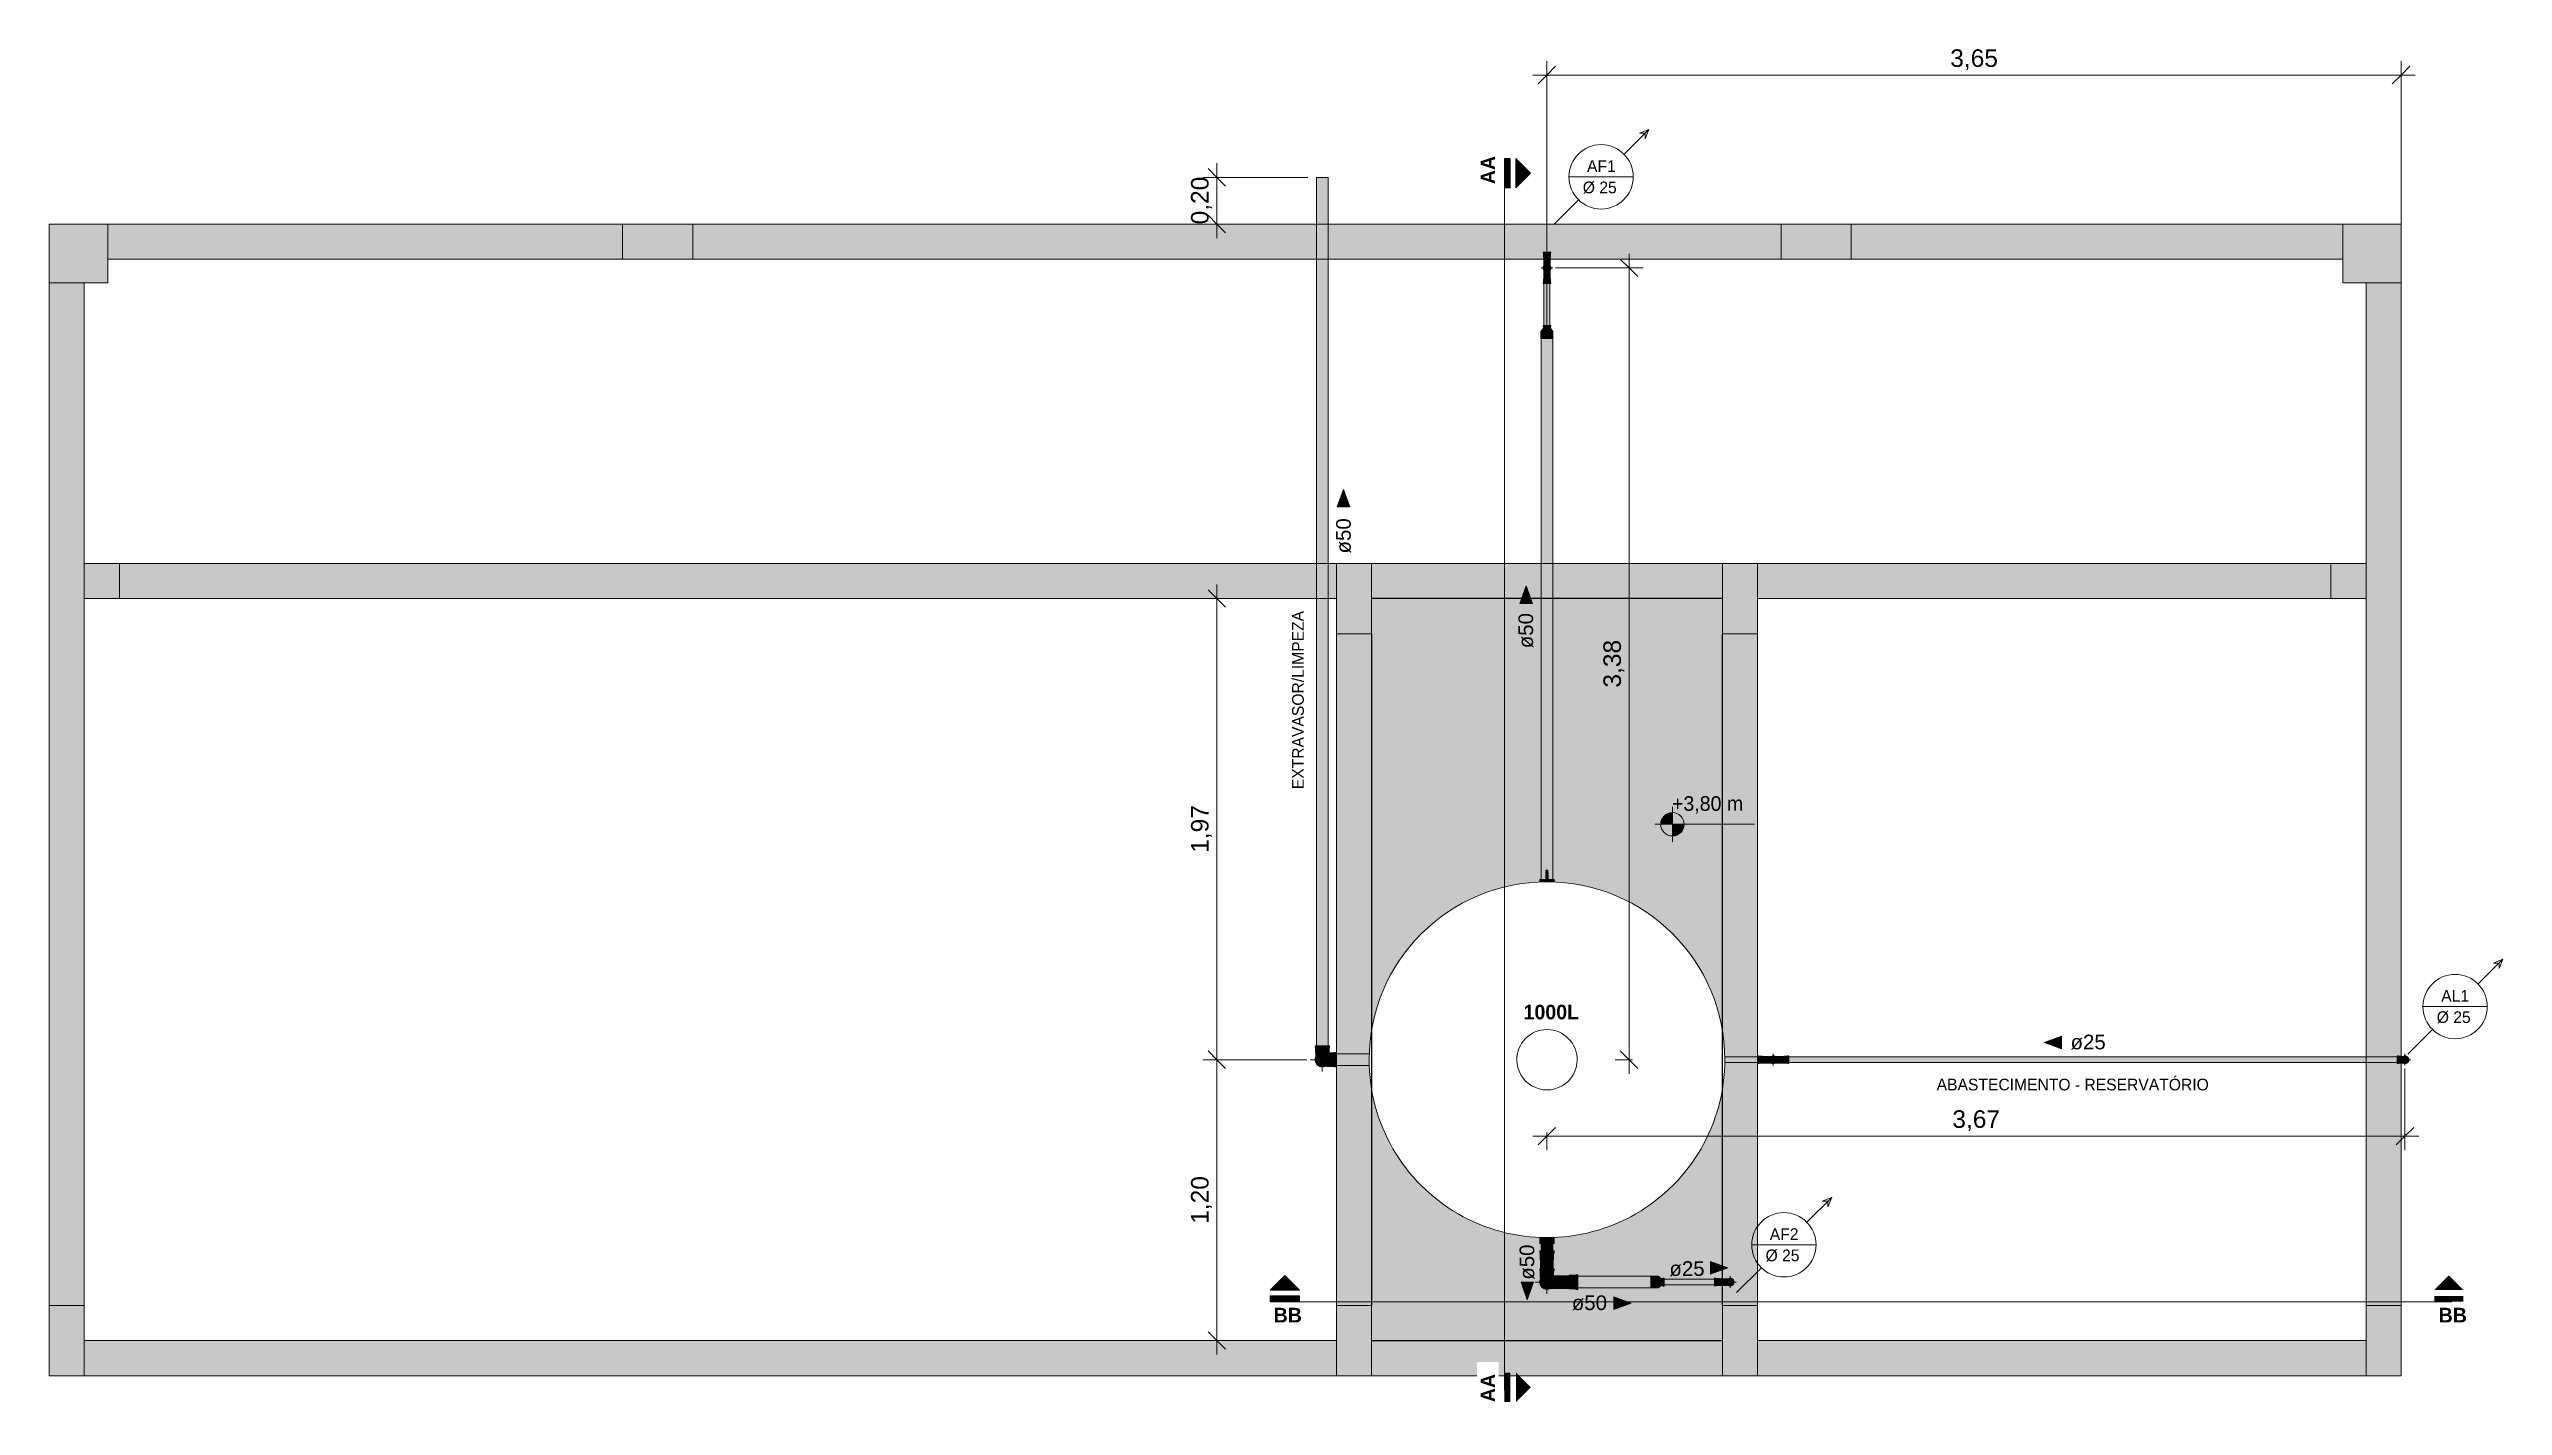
# Model space of a CAD drawing. Header units: metres. Extents: x 34 to 87, y -2.3 to 19.3.
# Drawn here: x 34.03 to 44.52, y -0.13 to 5.67 of the extents above; entities that cross this region are included whole.
import ezdxf

# ---------------------------------------------------------------- set-up
doc = ezdxf.new("R2010")
doc.units = ezdxf.units.M
for name, color, linetype, lineweight in [('A-ANNO-DIMS', 7, 'Continuous', 5), ('A-ANNO-DIMS-25', 7, 'Continuous', 5), ('A-ANNO-NOTE', 7, 'Continuous', 5), ('A-COLS', 7, 'Continuous', 5), ('G-ANNO-DIMS', 7, 'Continuous', 5), ('G-ANNO-SYMB', 7, 'Continuous', 5), ('G-ANNO-TEXT', 7, 'Continuous', 5), ('P-PIPE', 7, 'Continuous', 5), ('P-PIPE-CNTR', 7, 'Continuous', 5), ('P-PIPE-IDEN', 7, 'Continuous', 5), ('P-SANR-FIXT', 7, 'Continuous', 5), ('S-BEAM', 7, 'Continuous', 5)]:
    doc.layers.add(name, color=color, linetype=linetype, lineweight=lineweight)
doc.layers.add('A-FLOR', color=7, linetype='Continuous', lineweight=9, true_color=0x007f00)
doc.styles.add('Arial', font='arial.ttf', dxfattribs={"height": 0.0625})
doc.styles.add('Arial_1', font='arial.ttf', dxfattribs={"height": 0.075})
doc.styles.add('Century Gothic', font='GOTHIC.TTF', dxfattribs={"height": 0.05})
doc.styles.add('Century Gothic_1', font='GOTHIC.TTF', dxfattribs={"height": 0.0625})
doc.styles.add('Century Gothic_B', font='GOTHICB.TTF', dxfattribs={"height": 0.0625})
doc.dimstyles.new('Diagonal_-_2_mm_Arial_-_PRETO', dxfattribs={"dimscale": 0.3048, "dimtxt": 0.076519, "dimasz": 0.246063, "dimexe": 0.19685, "dimexo": 0.123031, "dimgap": 0.04101, "dimtad": 1, "dimrnd": 0.01, "dimzin": 0, "dimdsep": 46, "dimtxsty": 'Arial_1', "dimblk1": 'OBLIQUE', "dimblk2": 'OBLIQUE', "dimsah": 1, "dimcen": 0.09, "dimdle": 0.19685, "dimazin": 0, "dimtfac": 1, "dimtdec": 4, "dimtix": 1, "dimtmove": 0, "dimatfit": 3, "dimfxl": 1, "dimtvp": 1, "dimtolj": 1, "dimtzin": 0, "dimarcsym": 2})

msp = doc.modelspace()

# ---------------------------------------------------------------- texts
at = {"layer": 'A-ANNO-NOTE', "char_height": 0.05, "attachment_point": 1, "style": 'Century Gothic'}
for s, insert, width in [('AF1', (40.604, 5.193), 0.14831), ('Ø 25', (40.586, 5.102), 0.19441), ('AL1', (44.254, 1.648), 0.14631), ('Ø 25', (44.235, 1.557), 0.19441), ('AF2', (41.385, 0.63), 0.14831), ('Ø 25', (41.367, 0.539), 0.19441)]:
    msp.add_mtext(s, dxfattribs=dict(at, insert=insert, width=width))
at = {"layer": 'G-ANNO-DIMS', "insert": (40.967, 2.476), "char_height": 0.0625, "width": 0.38527, "attachment_point": 1, "line_spacing_factor": 0.984502, "style": 'Century Gothic_1'}
msp.add_mtext('+3,80 m', dxfattribs=at)
at = {"layer": 'G-ANNO-TEXT', "insert": (39.344, 2.506), "char_height": 0.05, "width": 0.90791, "attachment_point": 1, "rotation": 90, "style": 'Century Gothic'}
msp.add_mtext('EXTRAVASOR/LIMPEZA', dxfattribs=at)
at = {"layer": 'G-ANNO-TEXT', "insert": (42.098, 1.269), "char_height": 0.05, "width": 1.39894, "attachment_point": 1, "style": 'Century Gothic'}
msp.add_mtext('ABASTECIMENTO - RESERVATÓRIO ', dxfattribs=at)
at = {"layer": 'P-PIPE-IDEN', "char_height": 0.0625, "width": 0.18038, "attachment_point": 1, "rotation": 90, "style": 'Arial'}
for insert in [(39.532, 3.513), (40.311, 3.108), (40.316, 0.41)]:
    msp.add_mtext('ø50', dxfattribs=dict(at, insert=insert))
at = {"layer": 'P-PIPE-IDEN', "char_height": 0.0625, "width": 0.18038, "attachment_point": 1, "style": 'Arial'}
for s, insert in [('ø25', (42.67, 1.457)), ('ø25', (40.956, 0.489)), ('ø50', (40.539, 0.343))]:
    msp.add_mtext(s, dxfattribs=dict(at, insert=insert))

# ---------------------------------------------------------------- blocks, each defined once
blk = doc.blocks.new('IFC_ifc-1-COBERTA 1')
at = {"layer": 'A-COLS', "true_color": 0x373737}
for points in [[(34.283, 4.67), (34.283, 4.92), (34.033, 4.92), (34.033, 4.67), (34.183, 4.67)], [(36.783, 4.77), (36.783, 4.92), (36.483, 4.92), (36.483, 4.77)], [(41.733, 4.77), (41.733, 4.92), (41.433, 4.92), (41.433, 4.77)], [(43.833, 4.67), (44.083, 4.67), (44.083, 4.92), (43.833, 4.92)], [(34.333, 3.32), (34.333, 3.47), (34.183, 3.47), (34.183, 3.32), (34.283, 3.32)], [(43.833, 3.32), (43.933, 3.32), (43.933, 3.47), (43.783, 3.47), (43.783, 3.32)], [(34.183, 0), (34.183, 0.3), (34.033, 0.3), (34.033, 0)], [(44.083, 0), (44.083, 0.3), (43.933, 0.3), (43.933, 0)]]:
    blk.add_hatch(color=250, dxfattribs=at).paths.add_polyline_path(points)
at = {"layer": 'A-COLS', "true_color": 0x7f7f7f}
for points in [[(39.683, 3.17), (39.683, 3.47), (39.533, 3.47), (39.533, 3.17)], [(41.183, 3.17), (41.333, 3.17), (41.333, 3.47), (41.183, 3.47), (41.183, 3.32)], [(39.683, 0), (39.683, 0.3), (39.533, 0.3), (39.533, 0)], [(41.333, 0), (41.333, 0.3), (41.183, 0.3), (41.183, 0)]]:
    blk.add_hatch(color=8, dxfattribs=at).paths.add_polyline_path(points)
at = {"layer": 'A-FLOR', "true_color": 0x5d5d5d}
h = blk.add_hatch(color=251, dxfattribs=at)
h.paths.add_polyline_path([(39.683, 0.15), (41.183, 0.15), (41.183, 0.386), (41.17, 0.386), (41.169, 0.385), (41.154, 0.385), (41.153, 0.384), (41.149, 0.384), (41.149, 0.388), (40.933, 0.387), (40.933, 0.383), (40.929, 0.383), (40.927, 0.385), (40.921, 0.385), (40.908, 0.375), (40.565, 0.375), (40.565, 0.369), (40.558, 0.37), (40.555, 0.372), (40.529, 0.372), (40.527, 0.373), (40.474, 0.373), (40.447, 0.373), (40.441, 0.37), (40.433, 0.369), (40.425, 0.37), (40.417, 0.374), (40.41, 0.379), (40.406, 0.385), (40.403, 0.392), (40.402, 0.4), (40.402, 0.4), (40.403, 0.408), (40.405, 0.414), (40.405, 0.419), (40.404, 0.421), (40.404, 0.447), (40.402, 0.45), (40.402, 0.457), (40.406, 0.457), (40.406, 0.495), (40.404, 0.496), (40.404, 0.523), (40.402, 0.525), (40.402, 0.533), (40.408, 0.533), (40.408, 0.565), (40.403, 0.565), (40.402, 0.591), (40.385, 0.591), (40.337, 0.596), (40.29, 0.603), (40.244, 0.614), (40.198, 0.627), (40.153, 0.643), (40.109, 0.662), (40.066, 0.684), (40.025, 0.708), (39.986, 0.735), (39.948, 0.764), (39.912, 0.796), (39.879, 0.83), (39.847, 0.866), (39.818, 0.903), (39.791, 0.943), (39.767, 0.984), (39.745, 1.026), (39.726, 1.07), (39.71, 1.115), (39.696, 1.161), (39.686, 1.208), (39.683, 1.229), (39.683, 0.3)])
h.paths.add_polyline_path([(40.949, 0.413), (41.149, 0.413), (41.149, 0.417), (41.153, 0.416), (41.154, 0.415), (41.169, 0.415), (41.17, 0.414), (41.183, 0.414), (41.183, 1.229), (41.179, 1.208), (41.169, 1.161), (41.155, 1.115), (41.139, 1.07), (41.12, 1.026), (41.099, 0.984), (41.074, 0.942), (41.047, 0.903), (41.018, 0.866), (40.987, 0.83), (40.953, 0.796), (40.917, 0.764), (40.876, 0.733), (40.84, 0.708), (40.799, 0.684), (40.756, 0.662), (40.712, 0.643), (40.667, 0.627), (40.622, 0.614), (40.575, 0.603), (40.528, 0.596), (40.48, 0.591), (40.463, 0.591), (40.463, 0.565), (40.458, 0.565), (40.458, 0.533), (40.463, 0.533), (40.463, 0.525), (40.461, 0.522), (40.461, 0.496), (40.459, 0.495), (40.46, 0.457), (40.463, 0.457), (40.463, 0.45), (40.461, 0.447), (40.461, 0.427), (40.465, 0.427), (40.489, 0.427), (40.528, 0.427), (40.529, 0.428), (40.555, 0.428), (40.558, 0.43), (40.565, 0.431), (40.565, 0.425), (40.908, 0.425), (40.921, 0.415), (40.927, 0.415), (40.929, 0.417), (40.933, 0.417), (40.933, 0.413)])
h.paths.add_polyline_path([(41.183, 1.471), (41.183, 3.32), (40.458, 3.32), (40.458, 2.12), (40.463, 2.12), (40.463, 2.109), (40.48, 2.109), (40.528, 2.104), (40.576, 2.096), (40.622, 2.086), (40.667, 2.073), (40.712, 2.057), (40.756, 2.038), (40.799, 2.016), (40.84, 1.992), (40.879, 1.965), (40.917, 1.936), (40.953, 1.904), (40.987, 1.87), (41.018, 1.834), (41.047, 1.797), (41.074, 1.757), (41.099, 1.716), (41.12, 1.674), (41.139, 1.63), (41.155, 1.585), (41.169, 1.539), (41.179, 1.492)])
h.paths.add_polyline_path([(39.683, 1.471), (39.686, 1.492), (39.696, 1.539), (39.71, 1.585), (39.726, 1.63), (39.745, 1.674), (39.767, 1.716), (39.791, 1.757), (39.818, 1.797), (39.847, 1.834), (39.879, 1.87), (39.912, 1.904), (39.948, 1.936), (39.986, 1.965), (40.025, 1.992), (40.066, 2.016), (40.109, 2.038), (40.153, 2.057), (40.198, 2.073), (40.245, 2.086), (40.29, 2.097), (40.337, 2.104), (40.385, 2.109), (40.402, 2.109), (40.403, 2.12), (40.408, 2.12), (40.408, 3.32), (39.683, 3.32), (39.683, 1.479)])
at = {"layer": 'S-BEAM', "true_color": 0x767657}
for points in [[(36.483, 4.77), (36.483, 4.92), (34.283, 4.92), (34.283, 4.77)], [(41.737, 4.77), (43.833, 4.77), (43.833, 4.92), (41.733, 4.92), (41.733, 4.77)], [(34.183, 0.3), (34.183, 4.67), (34.033, 4.67), (34.033, 0.3)], [(43.783, 3.32), (43.783, 3.47), (41.333, 3.47), (41.333, 3.32), (41.737, 3.32)], [(39.084, 0), (39.533, 0), (39.533, 0.15), (34.183, 0.15), (34.183, 0)], [(41.074, 0), (41.183, 0), (41.183, 0.15), (39.683, 0.15), (39.683, 0), (40.411, 0)], [(41.333, 0), (43.933, 0), (43.933, 0.15), (41.333, 0.15)]]:
    blk.add_hatch(color=47, dxfattribs=at).paths.add_polyline_path(points)
h = blk.add_hatch(color=47, dxfattribs=at)
h.paths.add_polyline_path([(41.074, 4.77), (41.433, 4.77), (41.433, 4.92), (39.498, 4.92), (39.498, 4.77), (40.419, 4.77), (40.419, 4.779), (40.418, 4.78), (40.418, 4.795), (40.416, 4.797), (40.416, 4.801), (40.449, 4.801), (40.449, 4.797), (40.447, 4.795), (40.447, 4.78), (40.446, 4.779), (40.447, 4.77), (40.742, 4.77)])
h.paths.add_polyline_path([(39.084, 4.77), (39.448, 4.77), (39.448, 4.92), (36.783, 4.92), (36.783, 4.77)])
h = blk.add_hatch(color=47, dxfattribs=at)
h.paths.add_polyline_path([(44.083, 0.3), (44.083, 1.335), (44.071, 1.335), (44.07, 1.334), (44.066, 1.334), (44.066, 1.338), (43.933, 1.338), (43.933, 0.3)])
h.paths.add_polyline_path([(44.066, 1.363), (44.066, 1.367), (44.07, 1.366), (44.071, 1.365), (44.083, 1.365), (44.083, 4.67), (43.933, 4.67), (43.933, 1.363), (44.058, 1.363)])
h = blk.add_hatch(color=47, dxfattribs=at)
h.paths.add_polyline_path([(39.533, 3.32), (39.533, 3.47), (39.498, 3.47), (39.498, 3.32)])
h.paths.add_polyline_path([(39.084, 3.32), (39.448, 3.32), (39.448, 3.47), (34.333, 3.47), (34.333, 3.32), (36.783, 3.32)])
h = blk.add_hatch(color=47, dxfattribs=at)
h.paths.add_polyline_path([(39.683, 3.32), (40.408, 3.32), (40.408, 3.47), (39.683, 3.47)])
h.paths.add_polyline_path([(41.183, 3.32), (41.183, 3.47), (40.458, 3.47), (40.458, 3.32)])
h = blk.add_hatch(color=47, dxfattribs=at)
h.paths.add_polyline_path([(39.533, 0.3), (39.683, 0.3), (39.683, 1.229), (39.679, 1.255), (39.674, 1.302), (39.673, 1.325), (39.533, 1.325), (39.533, 0.373)])
h.paths.add_polyline_path([(39.673, 1.375), (39.674, 1.398), (39.679, 1.445), (39.683, 1.471), (39.683, 3.17), (39.533, 3.17), (39.533, 1.375), (39.673, 1.375)])
h = blk.add_hatch(color=47, dxfattribs=at)
h.paths.add_polyline_path([(41.333, 0.3), (41.333, 1.338), (41.192, 1.338), (41.191, 1.302), (41.187, 1.255), (41.183, 1.229), (41.183, 0.414), (41.209, 0.415), (41.214, 0.416), (41.219, 0.416), (41.225, 0.414), (41.229, 0.41), (41.232, 0.405), (41.233, 0.4), (41.231, 0.394), (41.228, 0.389), (41.224, 0.385), (41.218, 0.384), (41.213, 0.384), (41.206, 0.386), (41.183, 0.386), (41.183, 0.3)])
h.paths.add_polyline_path([(41.194, 1.363), (41.333, 1.363), (41.333, 3.17), (41.183, 3.17), (41.183, 1.471), (41.187, 1.445), (41.191, 1.398), (41.192, 1.363), (41.193, 1.363)])
at = {"layer": 'A-COLS', "color": 253, "lineweight": 18, "true_color": 0xaaaaaa}
for p, q in [((34.283, 4.92), (34.033, 4.92)), ((34.033, 4.92), (34.033, 4.67)), ((34.283, 4.67), (34.283, 4.92)), ((36.483, 4.92), (36.483, 4.77)), ((36.783, 4.92), (36.483, 4.92)), ((36.783, 4.77), (36.783, 4.92)), ((41.433, 4.92), (41.433, 4.77)), ((41.733, 4.92), (41.433, 4.92)), ((41.733, 4.77), (41.733, 4.92)), ((43.833, 4.92), (43.833, 4.67)), ((44.083, 4.92), (43.833, 4.92)), ((44.083, 4.67), (44.083, 4.92)), ((36.483, 4.77), (36.783, 4.77)), ((41.433, 4.77), (41.733, 4.77)), ((34.033, 4.67), (34.283, 4.67)), ((43.833, 4.67), (44.083, 4.67)), ((34.333, 3.47), (34.183, 3.47)), ((34.333, 3.32), (34.333, 3.47)), ((39.683, 3.47), (39.533, 3.47)), ((39.533, 3.47), (39.533, 3.17)), ((39.683, 3.17), (39.683, 3.47)), ((41.183, 3.47), (41.183, 3.17)), ((41.333, 3.47), (41.183, 3.47)), ((41.333, 3.17), (41.333, 3.47)), ((43.783, 3.47), (43.783, 3.32)), ((43.933, 3.47), (43.783, 3.47)), ((34.183, 3.32), (34.333, 3.32)), ((43.783, 3.32), (43.933, 3.32)), ((39.533, 3.17), (39.683, 3.17)), ((41.183, 3.17), (41.333, 3.17)), ((34.183, 0.3), (34.033, 0.3)), ((34.033, 0.3), (34.033, 0)), ((34.183, 0), (34.183, 0.3)), ((39.533, 0.3), (39.533, 0)), ((39.683, 0.3), (39.533, 0.3)), ((39.683, 0), (39.683, 0.3)), ((41.333, 0.3), (41.183, 0.3)), ((41.183, 0.3), (41.183, 0)), ((41.333, 0), (41.333, 0.3)), ((44.083, 0.3), (43.933, 0.3)), ((43.933, 0.3), (43.933, 0)), ((44.083, 0), (44.083, 0.3)), ((34.033, 0), (34.183, 0)), ((39.533, 0), (39.683, 0)), ((41.183, 0), (41.333, 0)), ((43.933, 0), (44.083, 0))]:
    blk.add_line(p, q, dxfattribs=at)
at = {"layer": 'A-FLOR', "color": 9, "lineweight": 25, "true_color": 0xaad4aa}
for p, q in [((41.183, 3.32), (39.683, 3.32)), ((39.683, 3.17), (39.683, 0.3)), ((41.183, 0.3), (41.183, 3.17)), ((39.683, 0.15), (41.183, 0.15))]:
    blk.add_line(p, q, dxfattribs=at)
at = {"layer": 'S-BEAM', "color": 253, "lineweight": 18, "true_color": 0xaaaaaa}
for p, q in [((34.283, 4.77), (34.283, 4.92)), ((36.483, 4.92), (34.283, 4.92)), ((36.483, 4.92), (36.483, 4.77)), ((36.783, 4.77), (36.783, 4.92)), ((41.433, 4.92), (36.783, 4.92)), ((41.433, 4.92), (41.433, 4.77)), ((41.733, 4.77), (41.733, 4.92)), ((43.833, 4.92), (41.733, 4.92)), ((43.833, 4.92), (43.833, 4.77)), ((34.283, 4.77), (36.483, 4.77)), ((36.783, 4.77), (41.433, 4.77)), ((41.733, 4.77), (43.833, 4.77)), ((34.033, 4.67), (34.183, 4.67)), ((34.033, 4.67), (34.033, 0.3)), ((34.183, 0.3), (34.183, 4.67)), ((43.933, 4.67), (44.083, 4.67)), ((43.933, 4.67), (43.933, 0.3)), ((44.083, 0.3), (44.083, 4.67)), ((34.333, 3.32), (34.333, 3.47)), ((39.533, 3.47), (34.333, 3.47)), ((41.183, 3.47), (39.683, 3.47)), ((43.783, 3.47), (41.333, 3.47)), ((43.783, 3.47), (43.783, 3.32)), ((34.333, 3.32), (39.533, 3.32)), ((39.683, 3.32), (41.183, 3.32)), ((41.333, 3.32), (43.783, 3.32)), ((39.533, 3.17), (39.533, 0.3)), ((39.683, 0.3), (39.683, 3.17)), ((41.183, 3.17), (41.183, 0.3)), ((41.333, 0.3), (41.333, 3.17)), ((34.183, 0.3), (34.033, 0.3)), ((44.083, 0.3), (43.933, 0.3)), ((34.183, 0), (34.183, 0.15)), ((39.533, 0.15), (34.183, 0.15)), ((41.183, 0.15), (39.683, 0.15)), ((43.933, 0.15), (41.333, 0.15)), ((43.933, 0.15), (43.933, 0)), ((34.183, 0), (39.533, 0)), ((39.683, 0), (41.183, 0)), ((41.333, 0), (43.933, 0))]:
    blk.add_line(p, q, dxfattribs=at)
blk = doc.blocks.new('Caixa d_água de polietileno 1000 a 5000 Litros - Fortlev - 1000 L-3700675-COBERTA 1')
at = {"layer": 'P-SANR-FIXT', "color": 8, "true_color": 0x808080}
for radius, start, end in [(0.76, 360, 180), (0.129, 360, 180), (0.129, 180, 360), (0.76, 180, 360)]:
    blk.add_arc((0, 0), radius, start, end, dxfattribs=at)
blk = doc.blocks.new('AF_Soldavel_Curva 45_90 - Standard-3631512-COBERTA 1')
at = {"layer": 'P-PIPE', "true_color": 0x69503c}
for points in [[(41.153, 0.4), (41.153, 0.416), (41.149, 0.416), (41.149, 0.4)], [(41.149, 0.384), (41.153, 0.384), (41.153, 0.4), (41.149, 0.4), (41.149, 0.384)], [(41.154, 0.4), (41.154, 0.415), (41.153, 0.416), (41.153, 0.4)], [(41.153, 0.384), (41.154, 0.385), (41.154, 0.4), (41.153, 0.4), (41.153, 0.384)], [(41.157, 0.4), (41.169, 0.4), (41.169, 0.415), (41.154, 0.415), (41.154, 0.4)], [(41.169, 0.385), (41.169, 0.4), (41.154, 0.4), (41.154, 0.385), (41.157, 0.385)], [(41.17, 0.4), (41.17, 0.414), (41.169, 0.415), (41.169, 0.4)], [(41.169, 0.385), (41.17, 0.386), (41.17, 0.4), (41.169, 0.4), (41.169, 0.386)], [(41.216, 0.4), (41.23, 0.4), (41.229, 0.405), (41.227, 0.409), (41.223, 0.412), (41.219, 0.414), (41.213, 0.414), (41.176, 0.414), (41.17, 0.414), (41.17, 0.4), (41.213, 0.4)], [(41.205, 0.386), (41.219, 0.386), (41.224, 0.389), (41.227, 0.391), (41.229, 0.395), (41.23, 0.4), (41.17, 0.4), (41.17, 0.386), (41.205, 0.386)], [(41.233, 0.4), (41.232, 0.406), (41.228, 0.411), (41.224, 0.415), (41.218, 0.416), (41.213, 0.416), (41.208, 0.414), (41.211, 0.414), (41.214, 0.415), (41.219, 0.415), (41.224, 0.413), (41.228, 0.409), (41.23, 0.405), (41.231, 0.4)], [(41.213, 0.384), (41.219, 0.384), (41.225, 0.386), (41.229, 0.39), (41.232, 0.394), (41.233, 0.4), (41.231, 0.4), (41.23, 0.395), (41.227, 0.39), (41.223, 0.387), (41.219, 0.385), (41.213, 0.385), (41.21, 0.386), (41.208, 0.386), (41.213, 0.384)], [(41.231, 0.4), (41.23, 0.405), (41.227, 0.41), (41.223, 0.413), (41.219, 0.415), (41.213, 0.415), (41.211, 0.414), (41.219, 0.414), (41.224, 0.412), (41.227, 0.409), (41.229, 0.405), (41.23, 0.4), (41.231, 0.4)], [(41.219, 0.385), (41.224, 0.387), (41.228, 0.391), (41.23, 0.395), (41.231, 0.4), (41.23, 0.4), (41.229, 0.395), (41.227, 0.391), (41.223, 0.388), (41.219, 0.386), (41.213, 0.386), (41.211, 0.386), (41.214, 0.385), (41.219, 0.385)]]:
    blk.add_hatch(color=27, dxfattribs=at).paths.add_polyline_path(points)
at = {"layer": 'P-PIPE'}
for p, q in [((41.153, 0.417), (41.149, 0.417)), ((41.149, 0.417), (41.149, 0.4)), ((41.149, 0.4), (41.149, 0.384)), ((41.149, 0.384), (41.153, 0.384)), ((41.154, 0.415), (41.153, 0.417)), ((41.153, 0.417), (41.153, 0.4)), ((41.153, 0.4), (41.153, 0.384)), ((41.153, 0.384), (41.154, 0.385)), ((41.169, 0.415), (41.154, 0.415)), ((41.154, 0.415), (41.154, 0.4)), ((41.154, 0.4), (41.154, 0.385)), ((41.154, 0.385), (41.169, 0.385)), ((41.17, 0.414), (41.169, 0.415)), ((41.169, 0.415), (41.169, 0.4)), ((41.169, 0.4), (41.169, 0.385)), ((41.169, 0.385), (41.17, 0.386)), ((41.17, 0.414), (41.17, 0.4)), ((41.17, 0.4), (41.17, 0.386))]:
    blk.add_line(p, q, dxfattribs=at)
at = {"layer": 'P-PIPE', "flags": 128}
for points in [[(41.216, 0.414), (41.214, 0.414), (41.208, 0.414), (41.199, 0.414), (41.188, 0.414), (41.175, 0.414), (41.17, 0.414)], [(41.17, 0.386), (41.184, 0.386), (41.196, 0.386), (41.206, 0.386), (41.213, 0.386), (41.216, 0.386), (41.216, 0.386)]]:
    blk.add_lwpolyline(points, dxfattribs=at)
at = {"layer": 'P-PIPE'}
for radius, start, end in [(0.0165, 0, 121.3885), (0.0165, 101.9728, 121.4586), (0.0165, 238.6115, 360), (0.0165, 238.5414, 258.0272), (0.0151, 0, 109.4082), (0.0151, 250.5918, 0), (0.0165, 83.3047, 96.6826), (0.0165, 263.3174, 276.6953), (0.014, 86.9627, 92.31), (0.014, 267.69, 273.0373), (0.0165, 41.9697, 78.018), (0.0165, 281.982, 318.0303), (0.014, 360, 70), (0.014, 290, 340), (0.0165, 23.3004, 36.6783), (0.014, 341.1397, 360), (0.0165, 323.3217, 336.6996), (0.0165, 0, 18.0137), (0.0165, 341.9863, 0)]:
    blk.add_arc((41.216, 0.4), radius, start, end, dxfattribs=at)
blk = doc.blocks.new('AF_Soldavel_Curva 45_90 - Standard-V1-COBERTA 1')
at = {"layer": 'P-PIPE', "true_color": 0x69503c}
for points in [[(41.337, 1.35), (41.337, 1.366), (41.333, 1.366), (41.333, 1.35)], [(41.337, 1.35), (41.338, 1.35), (41.338, 1.365), (41.337, 1.366), (41.337, 1.35)], [(41.338, 1.35), (41.353, 1.35), (41.353, 1.365), (41.338, 1.365), (41.338, 1.35)], [(41.354, 1.35), (41.354, 1.364), (41.353, 1.365), (41.353, 1.35)], [(41.396, 1.35), (41.414, 1.35), (41.413, 1.355), (41.41, 1.359), (41.407, 1.362), (41.402, 1.364), (41.397, 1.364), (41.36, 1.364), (41.354, 1.364), (41.354, 1.35), (41.392, 1.35)], [(41.415, 1.35), (41.417, 1.35), (41.416, 1.356), (41.412, 1.361), (41.408, 1.365), (41.403, 1.366), (41.397, 1.366), (41.391, 1.364), (41.395, 1.364), (41.398, 1.365), (41.403, 1.365), (41.408, 1.363), (41.412, 1.359), (41.414, 1.355), (41.415, 1.351)], [(41.415, 1.35), (41.415, 1.35), (41.414, 1.355), (41.412, 1.36), (41.407, 1.363), (41.402, 1.365), (41.397, 1.365), (41.395, 1.364), (41.403, 1.364), (41.408, 1.362), (41.411, 1.359), (41.413, 1.355), (41.414, 1.35)], [(41.333, 1.334), (41.337, 1.334), (41.337, 1.35), (41.333, 1.35), (41.333, 1.334)], [(41.337, 1.334), (41.338, 1.335), (41.338, 1.35), (41.337, 1.35), (41.337, 1.334)], [(41.338, 1.335), (41.353, 1.335), (41.353, 1.35), (41.338, 1.35), (41.338, 1.336)], [(41.353, 1.335), (41.354, 1.336), (41.354, 1.35), (41.353, 1.35), (41.353, 1.336)], [(41.389, 1.336), (41.403, 1.336), (41.408, 1.339), (41.411, 1.342), (41.413, 1.346), (41.414, 1.35), (41.354, 1.35), (41.354, 1.336), (41.389, 1.336)], [(41.397, 1.334), (41.403, 1.334), (41.409, 1.336), (41.413, 1.34), (41.416, 1.344), (41.416, 1.35), (41.415, 1.35), (41.414, 1.345), (41.411, 1.34), (41.407, 1.337), (41.402, 1.335), (41.397, 1.335), (41.394, 1.336), (41.392, 1.336), (41.397, 1.334)], [(41.403, 1.335), (41.408, 1.337), (41.412, 1.341), (41.414, 1.345), (41.415, 1.35), (41.414, 1.35), (41.413, 1.345), (41.41, 1.341), (41.406, 1.338), (41.401, 1.336), (41.397, 1.336), (41.396, 1.336), (41.398, 1.335), (41.402, 1.335)]]:
    blk.add_hatch(color=27, dxfattribs=at).paths.add_polyline_path(points)
at = {"layer": 'P-PIPE'}
for p, q in [((41.337, 1.367), (41.333, 1.367)), ((41.333, 1.367), (41.333, 1.35)), ((41.338, 1.365), (41.337, 1.367)), ((41.337, 1.367), (41.337, 1.35)), ((41.353, 1.365), (41.338, 1.365)), ((41.338, 1.365), (41.338, 1.35)), ((41.354, 1.364), (41.353, 1.365)), ((41.353, 1.365), (41.353, 1.35)), ((41.354, 1.364), (41.354, 1.362)), ((41.333, 1.35), (41.333, 1.334)), ((41.333, 1.334), (41.337, 1.334)), ((41.337, 1.35), (41.337, 1.334)), ((41.337, 1.334), (41.338, 1.335)), ((41.338, 1.35), (41.338, 1.335)), ((41.338, 1.335), (41.353, 1.335)), ((41.353, 1.35), (41.353, 1.335)), ((41.353, 1.335), (41.354, 1.336)), ((41.354, 1.362), (41.354, 1.35)), ((41.354, 1.35), (41.354, 1.336))]:
    blk.add_line(p, q, dxfattribs=at)
at = {"layer": 'P-PIPE', "flags": 128}
for points in [[(41.4, 1.364), (41.398, 1.364), (41.392, 1.364), (41.383, 1.364), (41.372, 1.364), (41.359, 1.364), (41.354, 1.364)], [(41.354, 1.336), (41.367, 1.336), (41.38, 1.336), (41.39, 1.336), (41.396, 1.336), (41.4, 1.336), (41.4, 1.336)]]:
    blk.add_lwpolyline(points, dxfattribs=at)
at = {"layer": 'P-PIPE'}
for radius, start, end in [(0.0165, 0, 121.3885), (0.0165, 101.9728, 121.4586), (0.0151, 0, 109.4082), (0.0165, 83.3047, 96.6826), (0.014, 86.9627, 92.31), (0.0165, 41.9697, 78.018), (0.014, 0, 70), (0.0165, 238.6115, 0), (0.0165, 238.5414, 258.0272), (0.0151, 250.5918, 0), (0.0165, 263.3174, 276.6953), (0.014, 267.69, 273.0373), (0.0165, 281.982, 318.0303), (0.014, 290, 0), (0.0165, 23.3004, 36.6783), (0.0165, 323.3217, 336.6996), (0.0165, 0, 18.0137), (0.0165, 341.9863, 0)]:
    blk.add_arc((41.4, 1.35), radius, start, end, dxfattribs=at)
blk = doc.blocks.new('AF_Soldavel_Curva 45_90 - Standard-V2-COBERTA 1')
at = {"layer": 'P-PIPE', "true_color": 0x69503c}
h = blk.add_hatch(color=27, dxfattribs=at)
h.paths.add_polyline_path([(41.4, 1.334), (41.4, 1.334), (41.4, 1.334)])
h.paths.add_polyline_path([(41.403, 1.334), (41.405, 1.334), (41.404, 1.334)])
h.paths.add_polyline_path([(41.413, 1.34), (41.415, 1.343), (41.414, 1.342)])
h.paths.add_polyline_path([(41.416, 1.345), (41.416, 1.347), (41.416, 1.346)])
h.paths.add_polyline_path([(41.415, 1.356), (41.414, 1.359), (41.414, 1.358), (41.415, 1.357)])
h.paths.add_polyline_path([(41.412, 1.361), (41.411, 1.362), (41.412, 1.361)])
h.paths.add_polyline_path([(41.402, 1.366), (41.4, 1.366), (41.4, 1.366), (41.401, 1.366)])
for points in [[(41.418, 1.35), (41.446, 1.35), (41.446, 1.364), (41.42, 1.364), (41.409, 1.364), (41.413, 1.361), (41.416, 1.355), (41.416, 1.353), (41.417, 1.35)], [(41.447, 1.35), (41.447, 1.365), (41.446, 1.364), (41.446, 1.35), (41.447, 1.35)], [(41.447, 1.35), (41.462, 1.35), (41.462, 1.365), (41.447, 1.365), (41.447, 1.35)], [(41.462, 1.35), (41.463, 1.35), (41.463, 1.366), (41.462, 1.365), (41.462, 1.353)], [(41.463, 1.35), (41.467, 1.35), (41.467, 1.367), (41.463, 1.366), (41.463, 1.35)], [(41.417, 1.336), (41.446, 1.336), (41.446, 1.35), (41.417, 1.35), (41.416, 1.344), (41.412, 1.338), (41.411, 1.338), (41.409, 1.336), (41.416, 1.336)], [(41.447, 1.335), (41.447, 1.35), (41.446, 1.35), (41.446, 1.336), (41.447, 1.335)], [(41.447, 1.335), (41.462, 1.335), (41.462, 1.35), (41.447, 1.35), (41.447, 1.336)], [(41.463, 1.334), (41.463, 1.35), (41.462, 1.35), (41.462, 1.335), (41.463, 1.334)], [(41.467, 1.334), (41.467, 1.35), (41.463, 1.35), (41.463, 1.334)]]:
    blk.add_hatch(color=27, dxfattribs=at).paths.add_polyline_path(points)
at = {"layer": 'P-PIPE'}
for p, q in [((41.447, 1.365), (41.446, 1.364)), ((41.446, 1.364), (41.446, 1.362)), ((41.462, 1.365), (41.447, 1.365)), ((41.447, 1.365), (41.447, 1.35)), ((41.463, 1.367), (41.462, 1.365)), ((41.462, 1.365), (41.462, 1.35)), ((41.467, 1.367), (41.463, 1.367)), ((41.463, 1.367), (41.463, 1.35)), ((41.467, 1.35), (41.467, 1.367)), ((41.446, 1.362), (41.446, 1.35)), ((41.446, 1.35), (41.446, 1.336)), ((41.446, 1.336), (41.447, 1.335)), ((41.447, 1.35), (41.447, 1.335)), ((41.447, 1.335), (41.462, 1.335)), ((41.462, 1.35), (41.462, 1.335)), ((41.462, 1.335), (41.463, 1.334)), ((41.463, 1.35), (41.463, 1.334)), ((41.463, 1.334), (41.467, 1.334)), ((41.467, 1.334), (41.467, 1.35))]:
    blk.add_line(p, q, dxfattribs=at)
at = {"layer": 'P-PIPE', "flags": 128}
for points in [[(41.409, 1.364), (41.417, 1.364), (41.428, 1.364), (41.441, 1.364), (41.446, 1.364)], [(41.446, 1.336), (41.433, 1.336), (41.42, 1.336), (41.411, 1.336), (41.409, 1.336)]]:
    blk.add_lwpolyline(points, dxfattribs=at)
at = {"layer": 'P-PIPE'}
for start, end in [(101.9728, 121.4586), (83.3047, 96.6826), (41.9697, 78.018), (238.5414, 258.0272), (263.3174, 276.6953), (281.982, 318.0303), (23.3004, 36.6783), (323.3217, 336.6996), (0, 18.0137), (341.9863, 0)]:
    blk.add_arc((41.4, 1.35), 0.0165, start, end, dxfattribs=at)
blk = doc.blocks.new('Joelho 45_90 - Agua Fria_Soldavel - MEP - Tigre - Standard-3630534-COBERTA 1')
at = {"layer": 'P-PIPE', "true_color": 0x69503c}
for points in [[(44.07, 1.35), (44.07, 1.366), (44.066, 1.366), (44.066, 1.35)], [(44.07, 1.35), (44.071, 1.35), (44.071, 1.365), (44.07, 1.366), (44.07, 1.35)], [(44.079, 1.35), (44.084, 1.35), (44.084, 1.365), (44.071, 1.365), (44.071, 1.35)], [(44.084, 1.35), (44.085, 1.35), (44.085, 1.364), (44.084, 1.365), (44.084, 1.351)], [(44.11, 1.35), (44.113, 1.35), (44.112, 1.355), (44.111, 1.358), (44.108, 1.361), (44.105, 1.362), (44.102, 1.364), (44.095, 1.364), (44.087, 1.364), (44.085, 1.364), (44.085, 1.35), (44.109, 1.35)], [(44.116, 1.35), (44.114, 1.356), (44.111, 1.361), (44.107, 1.365), (44.102, 1.366), (44.095, 1.366), (44.091, 1.364), (44.094, 1.364), (44.096, 1.365), (44.103, 1.365), (44.107, 1.363), (44.111, 1.36), (44.114, 1.354), (44.114, 1.35), (44.115, 1.35)], [(44.114, 1.35), (44.114, 1.354), (44.112, 1.358), (44.109, 1.361), (44.106, 1.363), (44.103, 1.365), (44.098, 1.365), (44.095, 1.364), (44.094, 1.364), (44.098, 1.364), (44.1, 1.364), (44.103, 1.363), (44.107, 1.362), (44.109, 1.36), (44.112, 1.356), (44.113, 1.353), (44.113, 1.35), (44.114, 1.35)], [(44.066, 1.334), (44.07, 1.334), (44.07, 1.35), (44.066, 1.35), (44.066, 1.334)], [(44.07, 1.334), (44.071, 1.335), (44.071, 1.35), (44.07, 1.35), (44.07, 1.334)], [(44.084, 1.335), (44.084, 1.35), (44.071, 1.35), (44.071, 1.335)], [(44.084, 1.335), (44.085, 1.336), (44.085, 1.35), (44.084, 1.35), (44.084, 1.335)], [(44.085, 1.336), (44.1, 1.336), (44.103, 1.337), (44.106, 1.338), (44.109, 1.34), (44.112, 1.344), (44.113, 1.347), (44.113, 1.35), (44.085, 1.35), (44.085, 1.336)], [(44.096, 1.334), (44.102, 1.334), (44.108, 1.336), (44.112, 1.34), (44.115, 1.344), (44.115, 1.35), (44.114, 1.35), (44.113, 1.345), (44.11, 1.339), (44.106, 1.337), (44.102, 1.335), (44.095, 1.335), (44.093, 1.336), (44.091, 1.336), (44.095, 1.334)], [(44.099, 1.335), (44.103, 1.335), (44.107, 1.337), (44.11, 1.34), (44.113, 1.343), (44.114, 1.346), (44.114, 1.35), (44.113, 1.35), (44.112, 1.345), (44.111, 1.342), (44.108, 1.34), (44.105, 1.338), (44.102, 1.336), (44.096, 1.336), (44.094, 1.336), (44.096, 1.335), (44.098, 1.335)]]:
    blk.add_hatch(color=27, dxfattribs=at).paths.add_polyline_path(points)
at = {"layer": 'P-PIPE'}
for p, q in [((44.07, 1.367), (44.066, 1.367)), ((44.066, 1.367), (44.066, 1.35)), ((44.071, 1.365), (44.07, 1.367)), ((44.07, 1.367), (44.07, 1.35)), ((44.084, 1.365), (44.071, 1.365)), ((44.071, 1.365), (44.071, 1.35)), ((44.085, 1.364), (44.084, 1.365)), ((44.084, 1.365), (44.084, 1.35)), ((44.084, 1.35), (44.084, 1.365)), ((44.085, 1.362), (44.085, 1.364)), ((44.085, 1.364), (44.085, 1.362)), ((44.066, 1.35), (44.066, 1.334)), ((44.066, 1.334), (44.07, 1.334)), ((44.07, 1.35), (44.07, 1.334)), ((44.07, 1.334), (44.071, 1.335)), ((44.071, 1.35), (44.071, 1.335)), ((44.071, 1.335), (44.084, 1.335)), ((44.084, 1.35), (44.084, 1.335)), ((44.084, 1.335), (44.084, 1.35)), ((44.084, 1.335), (44.085, 1.336)), ((44.085, 1.35), (44.085, 1.362)), ((44.085, 1.362), (44.085, 1.35)), ((44.085, 1.336), (44.085, 1.35)), ((44.085, 1.35), (44.085, 1.336))]:
    blk.add_line(p, q, dxfattribs=at)
at = {"layer": 'P-PIPE', "flags": 128}
for points in [[(44.099, 1.364), (44.097, 1.364), (44.092, 1.364), (44.085, 1.364)], [(44.085, 1.336), (44.092, 1.336), (44.097, 1.336), (44.099, 1.336)]]:
    blk.add_lwpolyline(points, dxfattribs=at)
at = {"layer": 'P-PIPE'}
for radius, start, end in [(0.0165, 0, 121.541), (0.0165, 101.9728, 121.6138), (0.0151, 0, 111.7574), (0.0151, 0, 111.7574), (0.0151, 96.6452, 102.0198), (0.0165, 83.3047, 96.6826), (0.014, 78.6884, 92.9501), (0.014, 78.6884, 92.9501), (0.0151, 77.975, 83.3533), (0.0165, 41.9697, 78.018), (0.014, 45, 75), (0.014, 45, 75), (0.0165, 238.615, 0), (0.0165, 238.545, 258.0272), (0.0151, 248.2611, 0), (0.0151, 248.2611, 0), (0.0151, 257.9802, 263.3548), (0.0165, 263.3174, 276.6953), (0.014, 268.6343, 281.3116), (0.014, 268.6343, 281.3116), (0.0151, 276.6467, 282.025), (0.014, 285, 315), (0.014, 285, 315), (0.0165, 281.982, 318.0303), (0.0151, 36.6457, 42.0216), (0.0151, 317.9784, 323.3543), (0.014, 0, 30), (0.014, 0, 30), (0.014, 330, 0), (0.014, 330, 0), (0.0165, 23.3004, 36.6783), (0.0165, 323.3217, 336.6996), (0.0151, 17.9767, 23.3538), (0.0151, 336.6462, 342.0233), (0.0165, 0, 18.0137), (0.0165, 341.9863, 0)]:
    blk.add_arc((44.099, 1.35), radius, start, end, dxfattribs=at)
blk = doc.blocks.new('AF_Soldavel_Curva 45_90 - Standard-V3-COBERTA 1')
at = {"layer": 'P-PIPE', "true_color": 0x69503c}
for points in [[(40.419, 4.725), (40.418, 4.729), (40.418, 4.731), (40.418, 4.736), (40.42, 4.741), (40.424, 4.745), (40.428, 4.747), (40.433, 4.748), (40.433, 4.75), (40.426, 4.748), (40.422, 4.745), (40.418, 4.741), (40.416, 4.736), (40.417, 4.73), (40.419, 4.725)], [(40.419, 4.728), (40.419, 4.736), (40.421, 4.741), (40.424, 4.744), (40.428, 4.747), (40.433, 4.747), (40.433, 4.748), (40.427, 4.747), (40.423, 4.745), (40.419, 4.74), (40.418, 4.736), (40.418, 4.73), (40.419, 4.728)], [(40.419, 4.687), (40.433, 4.687), (40.432, 4.747), (40.427, 4.746), (40.424, 4.744), (40.42, 4.739), (40.419, 4.735), (40.419, 4.73), (40.419, 4.69)], [(40.447, 4.725), (40.447, 4.725), (40.449, 4.731), (40.449, 4.736), (40.447, 4.741), (40.443, 4.746), (40.438, 4.749), (40.433, 4.75), (40.433, 4.748), (40.438, 4.747), (40.442, 4.745), (40.446, 4.74), (40.447, 4.736), (40.447, 4.73), (40.447, 4.728), (40.447, 4.725)], [(40.447, 4.728), (40.447, 4.731), (40.447, 4.737), (40.445, 4.741), (40.442, 4.745), (40.437, 4.747), (40.433, 4.748), (40.433, 4.747), (40.438, 4.746), (40.442, 4.744), (40.445, 4.739), (40.447, 4.735), (40.447, 4.73)], [(40.446, 4.687), (40.447, 4.725), (40.446, 4.736), (40.444, 4.741), (40.441, 4.744), (40.437, 4.747), (40.433, 4.747), (40.433, 4.687), (40.446, 4.687)], [(40.416, 4.666), (40.433, 4.666), (40.432, 4.67), (40.416, 4.67), (40.416, 4.667)], [(40.422, 4.67), (40.433, 4.67), (40.432, 4.671), (40.418, 4.671), (40.417, 4.67), (40.422, 4.67)], [(40.429, 4.686), (40.433, 4.686), (40.433, 4.687), (40.419, 4.687), (40.418, 4.686), (40.428, 4.686)], [(40.424, 4.671), (40.433, 4.671), (40.433, 4.686), (40.418, 4.686), (40.418, 4.671), (40.423, 4.671)], [(40.447, 4.686), (40.446, 4.687), (40.433, 4.687), (40.433, 4.686), (40.447, 4.686)], [(40.442, 4.671), (40.447, 4.671), (40.447, 4.686), (40.433, 4.686), (40.433, 4.671), (40.441, 4.671)], [(40.442, 4.67), (40.449, 4.67), (40.447, 4.671), (40.433, 4.671), (40.433, 4.67), (40.441, 4.67)], [(40.449, 4.666), (40.449, 4.67), (40.433, 4.67), (40.433, 4.666), (40.449, 4.666)]]:
    blk.add_hatch(color=27, dxfattribs=at).paths.add_polyline_path(points)
at = {"layer": 'P-PIPE'}
for p, q in [((40.418, 4.671), (40.416, 4.67)), ((40.416, 4.67), (40.416, 4.666)), ((40.416, 4.67), (40.433, 4.67)), ((40.416, 4.666), (40.433, 4.666)), ((40.419, 4.687), (40.418, 4.686)), ((40.418, 4.686), (40.418, 4.671)), ((40.418, 4.686), (40.433, 4.686)), ((40.418, 4.671), (40.433, 4.671)), ((40.419, 4.687), (40.433, 4.687)), ((40.433, 4.687), (40.447, 4.687)), ((40.433, 4.686), (40.448, 4.686)), ((40.433, 4.671), (40.448, 4.671)), ((40.433, 4.67), (40.449, 4.67)), ((40.433, 4.666), (40.449, 4.666)), ((40.448, 4.686), (40.447, 4.687)), ((40.448, 4.671), (40.448, 4.686)), ((40.449, 4.67), (40.448, 4.671)), ((40.449, 4.666), (40.449, 4.67))]:
    blk.add_line(p, q, dxfattribs=at)
at = {"layer": 'P-PIPE', "flags": 128}
for points in [[(40.419, 4.733), (40.419, 4.731), (40.419, 4.726), (40.419, 4.717), (40.419, 4.705), (40.419, 4.692), (40.419, 4.687)], [(40.447, 4.687), (40.447, 4.701), (40.447, 4.713), (40.447, 4.723), (40.447, 4.73), (40.447, 4.733), (40.447, 4.733)]]:
    blk.add_lwpolyline(points, dxfattribs=at)
at = {"layer": 'P-PIPE'}
for radius, start, end in [(0.0165, 90, 211.3885), (0.0165, 131.9697, 168.018), (0.0165, 173.3047, 186.6826), (0.0165, 191.9728, 211.4586), (0.0151, 90, 199.4082), (0.014, 90, 160), (0.014, 176.9627, 182.31), (0.0165, 113.3004, 126.6783), (0.0165, 90, 108.0137), (0.0165, 328.6115, 90), (0.0165, 71.9863, 90), (0.0151, 340.5918, 90), (0.014, 20, 90), (0.0165, 53.3217, 66.6996), (0.0165, 11.982, 48.0303), (0.014, 357.69, 3.0373), (0.0165, 328.5414, 348.0272), (0.0165, 353.3174, 6.6953)]:
    blk.add_arc((40.433, 4.733), radius, start, end, dxfattribs=at)
blk = doc.blocks.new('AF_Soldavel_Curva 45_90 - Standard-V4-COBERTA 1')
at = {"layer": 'P-PIPE', "true_color": 0x69503c}
for points in [[(40.421, 4.797), (40.433, 4.797), (40.433, 4.801), (40.416, 4.801), (40.416, 4.797), (40.421, 4.797)], [(40.422, 4.795), (40.433, 4.795), (40.433, 4.797), (40.416, 4.797), (40.418, 4.795), (40.422, 4.795)], [(40.433, 4.78), (40.433, 4.795), (40.418, 4.795), (40.418, 4.78), (40.427, 4.78)], [(40.428, 4.779), (40.433, 4.779), (40.433, 4.78), (40.418, 4.78), (40.419, 4.779), (40.428, 4.779)], [(40.419, 4.742), (40.422, 4.746), (40.428, 4.749), (40.429, 4.749), (40.433, 4.75), (40.433, 4.779), (40.419, 4.779), (40.419, 4.757), (40.419, 4.742)], [(40.443, 4.797), (40.449, 4.797), (40.449, 4.801), (40.433, 4.801), (40.433, 4.797), (40.443, 4.797)], [(40.438, 4.795), (40.448, 4.795), (40.449, 4.797), (40.433, 4.797), (40.433, 4.795), (40.437, 4.795)], [(40.433, 4.78), (40.447, 4.78), (40.447, 4.795), (40.433, 4.795), (40.433, 4.78)], [(40.446, 4.779), (40.447, 4.779), (40.447, 4.78), (40.433, 4.78), (40.433, 4.779), (40.445, 4.779)], [(40.447, 4.742), (40.447, 4.757), (40.446, 4.779), (40.433, 4.779), (40.433, 4.75), (40.438, 4.749), (40.444, 4.745), (40.445, 4.744), (40.447, 4.742)]]:
    blk.add_hatch(color=27, dxfattribs=at).paths.add_polyline_path(points)
h = blk.add_hatch(color=27, dxfattribs=at)
h.paths.add_polyline_path([(40.449, 4.731), (40.449, 4.733), (40.449, 4.733)])
h.paths.add_polyline_path([(40.449, 4.737), (40.448, 4.738), (40.449, 4.737)])
h.paths.add_polyline_path([(40.442, 4.746), (40.44, 4.748), (40.441, 4.747), (40.442, 4.746)])
h.paths.add_polyline_path([(40.438, 4.749), (40.436, 4.749), (40.437, 4.749)])
at = {"layer": 'P-PIPE'}
for p, q in [((40.416, 4.801), (40.416, 4.797)), ((40.433, 4.801), (40.416, 4.801)), ((40.416, 4.797), (40.418, 4.795)), ((40.416, 4.797), (40.433, 4.797)), ((40.418, 4.795), (40.418, 4.78)), ((40.418, 4.795), (40.433, 4.795)), ((40.418, 4.78), (40.419, 4.779)), ((40.418, 4.78), (40.433, 4.78)), ((40.419, 4.779), (40.433, 4.779)), ((40.449, 4.801), (40.433, 4.801)), ((40.433, 4.797), (40.449, 4.797)), ((40.433, 4.795), (40.448, 4.795)), ((40.433, 4.78), (40.448, 4.78)), ((40.433, 4.779), (40.447, 4.779)), ((40.447, 4.779), (40.448, 4.78)), ((40.448, 4.795), (40.449, 4.797)), ((40.448, 4.78), (40.448, 4.795)), ((40.449, 4.797), (40.449, 4.801))]:
    blk.add_line(p, q, dxfattribs=at)
at = {"layer": 'P-PIPE', "flags": 128}
for points in [[(40.419, 4.742), (40.419, 4.75), (40.419, 4.761), (40.419, 4.774), (40.419, 4.779)], [(40.447, 4.779), (40.447, 4.766), (40.447, 4.754), (40.447, 4.744), (40.447, 4.742)]]:
    blk.add_lwpolyline(points, dxfattribs=at)
at = {"layer": 'P-PIPE'}
for start, end in [(131.9697, 168.018), (173.3047, 186.6826), (191.9728, 211.4586), (113.3004, 126.6783), (90, 108.0137), (71.9863, 90), (53.3217, 66.6996), (11.982, 48.0303), (328.5414, 348.0272), (353.3174, 6.6953)]:
    blk.add_arc((40.433, 4.733), 0.0165, start, end, dxfattribs=at)
blk = doc.blocks.new('AF_Soldavel_Curva 45_90 - Standard-3705015-COBERTA 1')
at = {"layer": 'P-PIPE', "true_color": 0x69503c}
for points in [[(40.463, 0.4), (40.527, 0.4), (40.527, 0.427), (40.488, 0.427), (40.461, 0.427), (40.461, 0.421), (40.46, 0.419), (40.46, 0.414), (40.462, 0.407), (40.463, 0.401)], [(40.529, 0.4), (40.529, 0.428), (40.527, 0.427), (40.527, 0.4)], [(40.535, 0.4), (40.555, 0.4), (40.555, 0.428), (40.529, 0.428), (40.529, 0.4)], [(40.555, 0.4), (40.558, 0.4), (40.558, 0.43), (40.555, 0.428), (40.555, 0.404)], [(40.565, 0.4), (40.565, 0.431), (40.558, 0.43), (40.558, 0.4)], [(40.449, 0.373), (40.467, 0.373), (40.516, 0.373), (40.527, 0.373), (40.527, 0.4), (40.463, 0.4), (40.463, 0.4), (40.462, 0.392), (40.459, 0.384), (40.454, 0.378), (40.447, 0.373), (40.447, 0.373), (40.448, 0.373)], [(40.529, 0.372), (40.529, 0.4), (40.527, 0.4), (40.528, 0.373), (40.528, 0.373)], [(40.555, 0.372), (40.555, 0.4), (40.529, 0.4), (40.529, 0.372)], [(40.558, 0.37), (40.558, 0.4), (40.555, 0.4), (40.555, 0.372), (40.555, 0.372)], [(40.565, 0.369), (40.565, 0.4), (40.558, 0.4), (40.558, 0.37)]]:
    blk.add_hatch(color=27, dxfattribs=at).paths.add_polyline_path(points)
at = {"layer": 'P-PIPE'}
for p, q in [((40.529, 0.429), (40.527, 0.427)), ((40.527, 0.4), (40.527, 0.427)), ((40.555, 0.429), (40.529, 0.429)), ((40.529, 0.4), (40.529, 0.429)), ((40.558, 0.431), (40.555, 0.429)), ((40.555, 0.4), (40.555, 0.429)), ((40.565, 0.431), (40.558, 0.431)), ((40.558, 0.4), (40.558, 0.431)), ((40.565, 0.4), (40.565, 0.431)), ((40.527, 0.373), (40.527, 0.4)), ((40.527, 0.373), (40.529, 0.371)), ((40.529, 0.371), (40.529, 0.4)), ((40.529, 0.371), (40.555, 0.371)), ((40.555, 0.371), (40.555, 0.4)), ((40.555, 0.371), (40.558, 0.369)), ((40.558, 0.369), (40.558, 0.4)), ((40.558, 0.369), (40.565, 0.369)), ((40.565, 0.369), (40.565, 0.4))]:
    blk.add_line(p, q, dxfattribs=at)
at = {"layer": 'P-PIPE', "flags": 128}
for points in [[(40.461, 0.427), (40.463, 0.427), (40.478, 0.427), (40.495, 0.427), (40.514, 0.427), (40.527, 0.427)], [(40.527, 0.373), (40.508, 0.373), (40.49, 0.373), (40.473, 0.373), (40.458, 0.373), (40.447, 0.373)]]:
    blk.add_lwpolyline(points, dxfattribs=at)
at = {"layer": 'P-PIPE'}
for radius, start, end in [(0.0307, 156.6451, 162.0219), (0.0308, 197.9781, 203.3549), (0.0308, 216.6463, 222.0248), (0.0307, 257.9785, 263.3547), (0.0308, 276.6461, 282.024), (0.0308, 317.9777, 323.3544), (0.0308, 17.9768, 23.3542), (0.0308, 336.6458, 342.0232)]:
    blk.add_arc((40.433, 0.4), radius, start, end, dxfattribs=at)
blk = doc.blocks.new('AF_Soldavel_Curva 45_90 - Standard-V5-COBERTA 1')
at = {"layer": 'P-PIPE', "true_color": 0x69503c}
for points in [[(40.414, 0.525), (40.433, 0.525), (40.433, 0.533), (40.402, 0.533), (40.402, 0.525), (40.413, 0.525)], [(40.433, 0.522), (40.433, 0.525), (40.402, 0.525), (40.404, 0.522), (40.429, 0.522)], [(40.433, 0.525), (40.463, 0.525), (40.463, 0.533), (40.433, 0.533), (40.433, 0.53)], [(40.433, 0.522), (40.461, 0.522), (40.463, 0.525), (40.433, 0.525)], [(40.42, 0.496), (40.433, 0.496), (40.433, 0.522), (40.404, 0.522), (40.404, 0.496), (40.419, 0.496)], [(40.433, 0.495), (40.433, 0.495), (40.433, 0.496), (40.404, 0.496), (40.406, 0.495), (40.429, 0.495)], [(40.433, 0.373), (40.433, 0.495), (40.406, 0.495), (40.406, 0.459), (40.406, 0.401), (40.406, 0.397), (40.406, 0.395), (40.409, 0.386), (40.416, 0.379), (40.423, 0.374), (40.432, 0.373)], [(40.451, 0.496), (40.461, 0.496), (40.461, 0.522), (40.433, 0.522), (40.433, 0.496), (40.45, 0.496)], [(40.457, 0.495), (40.459, 0.495), (40.461, 0.496), (40.433, 0.496), (40.433, 0.495), (40.457, 0.495)], [(40.433, 0.373), (40.442, 0.375), (40.45, 0.38), (40.456, 0.386), (40.459, 0.395), (40.46, 0.401), (40.46, 0.422), (40.46, 0.433), (40.46, 0.457), (40.459, 0.495), (40.433, 0.495), (40.433, 0.373)], [(40.433, 0.369), (40.433, 0.371), (40.423, 0.373), (40.414, 0.378), (40.408, 0.386), (40.404, 0.395), (40.405, 0.406), (40.406, 0.408), (40.405, 0.414), (40.402, 0.405), (40.402, 0.395), (40.406, 0.385), (40.413, 0.376), (40.422, 0.371), (40.428, 0.37)], [(40.433, 0.371), (40.433, 0.373), (40.423, 0.375), (40.415, 0.379), (40.409, 0.386), (40.406, 0.396), (40.406, 0.4), (40.406, 0.402), (40.405, 0.407), (40.404, 0.405), (40.405, 0.395), (40.408, 0.386), (40.414, 0.378), (40.423, 0.373), (40.428, 0.372)], [(40.433, 0.369), (40.443, 0.371), (40.452, 0.376), (40.459, 0.385), (40.463, 0.395), (40.463, 0.405), (40.46, 0.414), (40.46, 0.407), (40.461, 0.405), (40.461, 0.395), (40.457, 0.386), (40.451, 0.378), (40.442, 0.373), (40.433, 0.371), (40.433, 0.37)], [(40.433, 0.371), (40.442, 0.373), (40.451, 0.378), (40.458, 0.386), (40.461, 0.395), (40.461, 0.405), (40.46, 0.407), (40.459, 0.397), (40.459, 0.394), (40.456, 0.386), (40.449, 0.379), (40.442, 0.374), (40.433, 0.373), (40.433, 0.372)]]:
    blk.add_hatch(color=27, dxfattribs=at).paths.add_polyline_path(points)
at = {"layer": 'P-PIPE'}
for p, q in [((40.402, 0.533), (40.402, 0.525)), ((40.433, 0.533), (40.402, 0.533)), ((40.402, 0.525), (40.404, 0.522)), ((40.433, 0.525), (40.402, 0.525)), ((40.463, 0.533), (40.433, 0.533)), ((40.463, 0.525), (40.433, 0.525)), ((40.461, 0.522), (40.463, 0.525)), ((40.463, 0.525), (40.463, 0.533)), ((40.404, 0.522), (40.404, 0.496)), ((40.433, 0.522), (40.404, 0.522)), ((40.404, 0.496), (40.405, 0.495)), ((40.433, 0.496), (40.404, 0.496)), ((40.433, 0.495), (40.405, 0.495)), ((40.461, 0.522), (40.433, 0.522)), ((40.461, 0.496), (40.433, 0.496)), ((40.46, 0.495), (40.433, 0.495)), ((40.46, 0.495), (40.461, 0.496)), ((40.461, 0.496), (40.461, 0.522))]:
    blk.add_line(p, q, dxfattribs=at)
at = {"layer": 'P-PIPE', "flags": 128}
for points in [[(40.405, 0.495), (40.405, 0.476), (40.405, 0.457), (40.405, 0.44), (40.405, 0.426), (40.405, 0.414), (40.405, 0.406), (40.405, 0.401), (40.405, 0.4)], [(40.46, 0.4), (40.46, 0.402), (40.46, 0.408), (40.46, 0.417), (40.46, 0.43), (40.46, 0.445), (40.46, 0.463), (40.46, 0.481), (40.46, 0.495)]]:
    blk.add_lwpolyline(points, dxfattribs=at)
at = {"layer": 'P-PIPE'}
for radius, start, end in [(0.0308, 152.6621, 270), (0.0287, 163.3874, 270), (0.0272, 178.1902, 270), (0.0308, 270, 27.1801), (0.0286, 270, 16.3804), (0.0271, 270, 330), (0.0271, 354.6987, 1.7998)]:
    blk.add_arc((40.433, 0.4), radius, start, end, dxfattribs=at)
blk = doc.blocks.new('AF_Registro Esfera VS Compacto - Soldável - 50 mm-3437326-COBERTA 1')
at = {"layer": 'P-PIPE', "true_color": 0x69503c}
for points in [[(-0.06, 0.03), (-0.06, 0.025), (-0.034, 0.025), (-0.034, 0.03), (-0.035, 0.03)], [(-0.06, -0.03), (-0.06, -0.03), (-0.034, -0.03), (-0.034, -0.025), (-0.06, -0.025), (-0.06, -0.029)]]:
    blk.add_hatch(color=27, dxfattribs=at).paths.add_polyline_path(points)
at = {"layer": 'P-PIPE'}
for p, q in [((-0.034, 0.03), (-0.06, 0.03)), ((-0.06, 0.03), (-0.06, 0.025)), ((-0.06, -0.025), (-0.06, -0.03)), ((-0.06, -0.03), (-0.034, -0.03))]:
    blk.add_line(p, q, dxfattribs=at)
blk = doc.blocks.new('AF_Registro Esfera VS Compacto - Soldável - 50 mm-V6-COBERTA 1')
at = {"layer": 'P-PIPE', "true_color": 0xce4f00}
blk.add_hatch(color=32, dxfattribs=at).paths.add_polyline_path([(-0.049, -0.006), (-0.05, 0.002), (-0.05, 0.006), (-0.066, 0.005), (-0.1, 0.004), (-0.1, -0.004), (-0.05, -0.006)])
at = {"layer": 'P-PIPE', "true_color": 0x69503c}
for points in [[(-0.049, 0.03), (-0.06, 0.03), (-0.06, 0.005), (-0.049, 0.006), (-0.049, 0.03)], [(-0.049, -0.03), (-0.05, -0.006), (-0.06, -0.005), (-0.06, -0.03), (-0.05, -0.03)]]:
    blk.add_hatch(color=27, dxfattribs=at).paths.add_polyline_path(points)
at = {"layer": 'P-PIPE'}
for p, q in [((-0.1, 0.004), (-0.1, -0.004)), ((-0.049, 0.03), (-0.06, 0.03)), ((-0.06, 0.03), (-0.06, 0.005)), ((-0.06, -0.005), (-0.06, -0.03)), ((-0.06, -0.03), (-0.049, -0.03))]:
    blk.add_line(p, q, dxfattribs=at)
at = {"layer": 'P-PIPE', "flags": 128}
for points in [[(-0.059, 0.005), (-0.079, 0.005), (-0.1, 0.004)], [(-0.1, -0.004), (-0.079, -0.005), (-0.059, -0.005)]]:
    blk.add_lwpolyline(points, dxfattribs=at)
at = {"layer": 'P-PIPE'}
for centre, radius, start, end in [((0.033, -3.176), 3.182, 91.4774, 92.3874), ((0.033, 3.176), 3.183, 267.613, 268.5228)]:
    blk.add_arc(centre, radius, start, end, dxfattribs=at)
for centre, start_param, end_param in [((0.033, -3.183), 0.025755, 0.028664), ((0.033, 3.183), 3.112933, 3.115842)]:
    blk.add_ellipse(centre, major_axis=(0, 3.19), ratio=0.998823, start_param=start_param, end_param=end_param, dxfattribs=at)
blk = doc.blocks.new('Joelho 45_90 - Agua Fria_Soldavel - MEP - Tigre - Standard-2081496-COBERTA 1')
at = {"layer": 'P-PIPE', "true_color": 0x69503c}
for points in [[(39.444, 1.35), (39.446, 1.358), (39.449, 1.365), (39.453, 1.37), (39.459, 1.375), (39.467, 1.378), (39.473, 1.379), (39.481, 1.378), (39.482, 1.377), (39.487, 1.377), (39.478, 1.38), (39.468, 1.38), (39.457, 1.376), (39.449, 1.369), (39.444, 1.361), (39.442, 1.35)], [(39.446, 1.35), (39.447, 1.358), (39.45, 1.364), (39.454, 1.37), (39.459, 1.374), (39.467, 1.376), (39.473, 1.377), (39.482, 1.377), (39.479, 1.378), (39.473, 1.379), (39.465, 1.377), (39.459, 1.375), (39.452, 1.37), (39.448, 1.364), (39.445, 1.357), (39.444, 1.35)], [(39.459, 1.35), (39.5, 1.35), (39.5, 1.377), (39.473, 1.377), (39.466, 1.376), (39.459, 1.373), (39.454, 1.369), (39.449, 1.363), (39.447, 1.356), (39.446, 1.35), (39.458, 1.35)], [(39.502, 1.35), (39.502, 1.35), (39.502, 1.379), (39.5, 1.377), (39.501, 1.35), (39.502, 1.35)], [(39.522, 1.35), (39.522, 1.378), (39.502, 1.379), (39.502, 1.35), (39.519, 1.35)], [(39.522, 1.35), (39.525, 1.35), (39.525, 1.377), (39.525, 1.377), (39.525, 1.38), (39.522, 1.378), (39.522, 1.353)], [(39.533, 1.35), (39.533, 1.381), (39.525, 1.38), (39.525, 1.35)], [(39.478, 1.32), (39.487, 1.323), (39.482, 1.323), (39.479, 1.322), (39.472, 1.321), (39.465, 1.323), (39.458, 1.326), (39.452, 1.33), (39.448, 1.336), (39.445, 1.344), (39.444, 1.35), (39.442, 1.35), (39.444, 1.339), (39.45, 1.33), (39.458, 1.323), (39.468, 1.32), (39.478, 1.32)], [(39.473, 1.321), (39.48, 1.322), (39.481, 1.323), (39.472, 1.323), (39.466, 1.324), (39.459, 1.327), (39.453, 1.331), (39.449, 1.337), (39.447, 1.344), (39.446, 1.35), (39.444, 1.35), (39.445, 1.343), (39.449, 1.335), (39.453, 1.33), (39.459, 1.325), (39.467, 1.322), (39.472, 1.322)], [(39.473, 1.323), (39.5, 1.323), (39.5, 1.35), (39.446, 1.35), (39.447, 1.342), (39.45, 1.336), (39.454, 1.33), (39.459, 1.326), (39.467, 1.324), (39.473, 1.323)], [(39.502, 1.321), (39.502, 1.35), (39.5, 1.35), (39.5, 1.323), (39.502, 1.322)], [(39.502, 1.321), (39.522, 1.322), (39.522, 1.35), (39.502, 1.35), (39.502, 1.322)], [(39.525, 1.32), (39.525, 1.35), (39.522, 1.35), (39.522, 1.322), (39.524, 1.32)], [(39.533, 1.319), (39.533, 1.35), (39.525, 1.35), (39.525, 1.323), (39.525, 1.323), (39.525, 1.32), (39.53, 1.319)]]:
    blk.add_hatch(color=27, dxfattribs=at).paths.add_polyline_path(points)
at = {"layer": 'P-PIPE'}
for p, q in [((39.502, 1.379), (39.5, 1.377)), ((39.5, 1.377), (39.5, 1.35)), ((39.5, 1.35), (39.5, 1.377)), ((39.502, 1.35), (39.502, 1.379)), ((39.522, 1.379), (39.502, 1.379)), ((39.502, 1.379), (39.502, 1.35)), ((39.525, 1.381), (39.522, 1.379)), ((39.522, 1.379), (39.522, 1.35)), ((39.533, 1.381), (39.525, 1.381)), ((39.525, 1.381), (39.525, 1.35)), ((39.533, 1.35), (39.533, 1.381)), ((39.5, 1.35), (39.5, 1.323)), ((39.5, 1.323), (39.5, 1.35)), ((39.5, 1.323), (39.502, 1.321)), ((39.502, 1.321), (39.502, 1.35)), ((39.502, 1.35), (39.502, 1.321)), ((39.502, 1.321), (39.522, 1.321)), ((39.522, 1.35), (39.522, 1.321)), ((39.522, 1.321), (39.525, 1.319)), ((39.525, 1.35), (39.525, 1.319)), ((39.525, 1.319), (39.533, 1.319)), ((39.533, 1.319), (39.533, 1.35))]:
    blk.add_line(p, q, dxfattribs=at)
at = {"layer": 'P-PIPE', "flags": 128}
for points in [[(39.5, 1.377), (39.49, 1.377), (39.482, 1.377), (39.476, 1.377), (39.473, 1.377), (39.473, 1.377)], [(39.473, 1.323), (39.475, 1.323), (39.481, 1.323), (39.489, 1.323), (39.499, 1.323), (39.5, 1.323)]]:
    blk.add_lwpolyline(points, dxfattribs=at)
at = {"layer": 'P-PIPE'}
for radius, start, end in [(0.0307, 62.6936, 180), (0.0286, 71.5844, 180), (0.0287, 71.5844, 180), (0.0307, 143.3167, 156.2736), (0.0271, 105, 180), (0.0271, 105, 180), (0.0308, 101.9794, 138.0265), (0.0287, 137.9732, 143.3527), (0.0287, 96.6452, 102.0198), (0.0308, 83.3147, 96.6915), (0.0287, 77.975, 83.3533), (0.0307, 62.7359, 78.025), (0.0307, 161.9815, 180), (0.0308, 180, 198.0185), (0.0308, 180, 297.4749), (0.0287, 180, 288.449), (0.0286, 180, 288.449), (0.0307, 203.3065, 216.6833), (0.0287, 156.6447, 162.0207), (0.0272, 180, 255), (0.0271, 180, 255), (0.0286, 197.9793, 203.3553), (0.0286, 216.6473, 222.0268), (0.0307, 221.9735, 258.0206), (0.0286, 257.9802, 263.3548), (0.0307, 263.3085, 276.6853), (0.0286, 276.6467, 282.025), (0.0308, 281.975, 297.7355)]:
    blk.add_arc((39.473, 1.35), radius, start, end, dxfattribs=at)
blk = doc.blocks.new('Joelho 45_90 - Agua Fria_Soldavel - MEP - Tigre - Standard-V7-COBERTA 1')
at = {"layer": 'P-PIPE', "true_color": 0x69503c}
for points in [[(39.465, 1.402), (39.473, 1.402), (39.473, 1.41), (39.442, 1.41), (39.443, 1.402), (39.464, 1.402)], [(39.467, 1.399), (39.473, 1.399), (39.473, 1.402), (39.443, 1.402), (39.445, 1.399), (39.467, 1.399)], [(39.458, 1.379), (39.464, 1.379), (39.466, 1.38), (39.473, 1.381), (39.473, 1.399), (39.445, 1.399), (39.444, 1.379), (39.457, 1.379)], [(39.453, 1.377), (39.46, 1.378), (39.463, 1.379), (39.444, 1.379), (39.446, 1.377), (39.451, 1.377)], [(39.446, 1.364), (39.447, 1.366), (39.452, 1.372), (39.458, 1.377), (39.459, 1.377), (39.446, 1.377), (39.446, 1.364)], [(39.474, 1.402), (39.503, 1.402), (39.504, 1.41), (39.473, 1.41), (39.473, 1.402)], [(39.483, 1.399), (39.501, 1.399), (39.503, 1.402), (39.473, 1.402), (39.473, 1.399), (39.481, 1.399)], [(39.491, 1.379), (39.502, 1.379), (39.501, 1.399), (39.473, 1.399), (39.473, 1.381), (39.481, 1.38), (39.483, 1.379), (39.49, 1.379)], [(39.487, 1.377), (39.493, 1.378), (39.494, 1.378), (39.501, 1.378), (39.502, 1.379), (39.483, 1.379), (39.487, 1.377)]]:
    blk.add_hatch(color=27, dxfattribs=at).paths.add_polyline_path(points)
at = {"layer": 'P-PIPE'}
for p, q in [((39.442, 1.41), (39.442, 1.402)), ((39.473, 1.41), (39.442, 1.41)), ((39.442, 1.402), (39.444, 1.399)), ((39.442, 1.402), (39.473, 1.402)), ((39.444, 1.399), (39.444, 1.379)), ((39.444, 1.399), (39.473, 1.399)), ((39.444, 1.379), (39.446, 1.377)), ((39.464, 1.379), (39.444, 1.379)), ((39.444, 1.379), (39.464, 1.379)), ((39.446, 1.377), (39.459, 1.377)), ((39.459, 1.377), (39.446, 1.377)), ((39.504, 1.41), (39.473, 1.41)), ((39.473, 1.402), (39.504, 1.402)), ((39.473, 1.399), (39.502, 1.399)), ((39.502, 1.379), (39.483, 1.379)), ((39.483, 1.379), (39.502, 1.379)), ((39.487, 1.377), (39.493, 1.377)), ((39.493, 1.377), (39.487, 1.377)), ((39.501, 1.378), (39.502, 1.379)), ((39.502, 1.399), (39.504, 1.402)), ((39.502, 1.379), (39.502, 1.399)), ((39.504, 1.402), (39.504, 1.41))]:
    blk.add_line(p, q, dxfattribs=at)
at = {"layer": 'P-PIPE', "flags": 128}
blk.add_lwpolyline([(39.446, 1.364), (39.446, 1.366), (39.446, 1.376), (39.446, 1.377)], dxfattribs=at)
at = {"layer": 'P-PIPE'}
for radius, start, end in [(0.0307, 126.6456, 132.0223), (0.0307, 107.9768, 113.3542), (0.0307, 66.6458, 72.0232), (0.0307, 167.976, 173.3539), (0.0308, 186.6453, 192.0215), (0.0307, 227.9752, 233.3537), (0.0307, 246.6451, 252.0219), (0.0307, 287.9781, 293.3549)]:
    blk.add_arc((39.473, 1.35), radius, start, end, dxfattribs=at)
blk = doc.blocks.new('Corte - Padrão-73413-COBERTA 1')
at = {"layer": 'G-ANNO-SYMB'}
for points in [[(0.0005, 0.0045), (0.003, 0.002), (-0.002, 0.002)], [(-0.002, 0.001), (0.003, 0.001), (0.003, 0), (-0.002, 0)]]:
    blk.add_hatch(color=256, dxfattribs=at).paths.add_polyline_path(points)
blk = doc.blocks.new('Corte - Padrão-73672-COBERTA 1')
at = {"layer": 'G-ANNO-SYMB'}
for points in [[(-0.00251, 0.00198), (-0.00001, 0.00448), (0.00249, 0.00198)], [(0.00249, 0.001), (0.00249, 0), (-0.00251, 0), (-0.00251, 0.001)]]:
    blk.add_hatch(color=256, dxfattribs=at).paths.add_polyline_path(points)
for p, q in [((-0.00001, 0.00448), (-0.00251, 0.00198)), ((0.00249, 0.00198), (-0.00001, 0.00448)), ((-0.00251, 0.00198), (0.00249, 0.00198)), ((0.00249, 0.001), (-0.00251, 0.001)), ((-0.00251, 0.001), (-0.00251, 0)), ((0.00249, 0), (0.00249, 0.001)), ((-0.00251, 0), (0.00249, 0))]:
    blk.add_line(p, q, dxfattribs=at)
blk = doc.blocks.new('Marcador de Tubulação Circular Century 2 - Sobe-874581-COBERTA 1')
at = {"layer": 'A-ANNO-NOTE'}
for p, q in [((0.01146, 0.00683), (0.00722, 0.00259)), ((0.01146, 0.00683), (0.00984, 0.00617)), ((0.00984, 0.00617), (0.0108, 0.00617)), ((0.0108, 0.00521), (0.01146, 0.00683)), ((0.0108, 0.00617), (0.0108, 0.00521)), ((-0.00221, -0.00127), (0.00879, -0.00127)), ((-0.00479, -0.00942), (-0.00056, -0.00519))]:
    blk.add_line(p, q, dxfattribs=at)
blk.add_circle((0.00329, -0.00127), 0.0055, dxfattribs=at)
blk = doc.blocks.new('Anotacao_Tuboseta - Fluxo 1-2612753-COBERTA 1')
at = {"layer": 'P-PIPE-IDEN'}
blk.add_hatch(color=256, dxfattribs=at).paths.add_polyline_path([(0, -0.00108), (0, 0.00108), (0.00297, 0)])
for p, q in [((0.00297, 0), (0, 0.00108)), ((0, 0.00108), (0, -0.00108)), ((0, -0.00108), (0.00297, 0))]:
    blk.add_line(p, q, dxfattribs=at)
blk = doc.blocks.new('Anotacao_Tuboseta - Fluxo 2-2612755-COBERTA 1')
at = {"layer": 'P-PIPE-IDEN'}
blk.add_hatch(color=256, dxfattribs=at).paths.add_polyline_path([(0, -0.00108), (-0.00297, 0), (0, 0.00108)])
for p, q in [((0, 0.00108), (-0.00297, 0)), ((-0.00297, 0), (0, -0.00108)), ((0, -0.00108), (0, 0.00108))]:
    blk.add_line(p, q, dxfattribs=at)
blk = doc.blocks.new('DIMBLOCK1-COBERTA 1')
at = {"layer": 'A-ANNO-DIMS-25', "lineweight": 20}
for p, q in [((39.022, 5.12), (38.985, 5.158)), ((39.022, 5.12), (39.06, 5.083)), ((39.022, 4.92), (38.985, 4.958)), ((39.022, 4.92), (39.06, 4.883))]:
    blk.add_line(p, q, dxfattribs=at)
at = {"layer": 'A-ANNO-DIMS-25'}
for p, q in [((39.022, 5.18), (39.022, 4.86)), ((39.022, 5.12), (38.962, 5.12)), ((39.022, 5.12), (39.411, 5.12)), ((39.022, 4.92), (38.962, 4.92)), ((39.022, 4.92), (39.038, 4.92))]:
    blk.add_line(p, q, dxfattribs=at)
at = {"layer": 'A-ANNO-DIMS-25', "color": 0, "insert": (38.912, 4.919), "char_height": 0.075, "width": 0.24298, "attachment_point": 1, "rotation": 90, "line_spacing_factor": 0.941778, "style": 'Arial_1'}
blk.add_mtext('0,20', dxfattribs=at)
blk = doc.blocks.new('_Oblique')
at = {"color": 0, "linetype": 'ByBlock', "lineweight": -2}
blk.add_line((-0.5, -0.5), (0.5, 0.5), dxfattribs=at)
blk = doc.blocks.new('DIMBLOCK2-COBERTA 1')
at = {"layer": 'A-ANNO-DIMS-25', "lineweight": 20}
for p, q in [((39.022, 1.35), (38.985, 1.388)), ((39.022, 1.35), (39.06, 1.313)), ((39.022, 0.15), (38.985, 0.188)), ((39.022, 0.15), (39.06, 0.113))]:
    blk.add_line(p, q, dxfattribs=at)
at = {"layer": 'A-ANNO-DIMS-25'}
for p, q in [((39.022, 1.35), (38.962, 1.35)), ((39.022, 0.09), (39.022, 1.35)), ((39.022, 1.35), (39.407, 1.35)), ((39.022, 0.15), (38.962, 0.15)), ((39.022, 0.15), (39.496, 0.15))]:
    blk.add_line(p, q, dxfattribs=at)
at = {"layer": 'A-ANNO-DIMS-25', "color": 0, "insert": (38.912, 0.649), "char_height": 0.075, "width": 0.24298, "attachment_point": 1, "rotation": 90, "line_spacing_factor": 0.941778, "style": 'Arial_1'}
blk.add_mtext('1,20', dxfattribs=at)
blk = doc.blocks.new('DIMBLOCK3-COBERTA 1')
at = {"layer": 'A-ANNO-DIMS-25', "lineweight": 20}
for p, q in [((39.022, 3.32), (38.985, 3.358)), ((39.022, 3.32), (39.06, 3.283)), ((39.022, 1.35), (38.985, 1.388)), ((39.022, 1.35), (39.06, 1.313))]:
    blk.add_line(p, q, dxfattribs=at)
at = {"layer": 'A-ANNO-DIMS-25'}
for p, q in [((39.022, 1.35), (39.022, 3.38)), ((39.022, 3.32), (38.962, 3.32)), ((39.022, 3.32), (39.417, 3.32)), ((39.022, 1.35), (38.962, 1.35)), ((39.022, 1.35), (39.407, 1.35))]:
    blk.add_line(p, q, dxfattribs=at)
at = {"layer": 'A-ANNO-DIMS-25', "color": 0, "insert": (38.912, 2.234), "char_height": 0.075, "width": 0.24298, "attachment_point": 1, "rotation": 90, "line_spacing_factor": 0.941778, "style": 'Arial_1'}
blk.add_mtext('1,97', dxfattribs=at)
blk = doc.blocks.new('DIMBLOCK4-COBERTA 1')
at = {"layer": 'A-ANNO-DIMS-25'}
for p, q in [((40.784, 4.733), (40.47, 4.733)), ((40.784, 4.793), (40.784, 1.29)), ((40.784, 4.733), (40.844, 4.733)), ((40.784, 1.35), (40.724, 1.35)), ((40.784, 1.35), (40.799, 1.35))]:
    blk.add_line(p, q, dxfattribs=at)
at = {"layer": 'A-ANNO-DIMS-25', "lineweight": 20}
for p, q in [((40.784, 4.733), (40.746, 4.771)), ((40.784, 4.733), (40.821, 4.696)), ((40.784, 1.35), (40.746, 1.388)), ((40.784, 1.35), (40.821, 1.313))]:
    blk.add_line(p, q, dxfattribs=at)
at = {"layer": 'A-ANNO-DIMS-25', "color": 0, "insert": (40.674, 2.94), "char_height": 0.075, "width": 0.24298, "attachment_point": 1, "rotation": 90, "line_spacing_factor": 0.941778, "style": 'Arial_1'}
blk.add_mtext('3,38', dxfattribs=at)
blk = doc.blocks.new('DIMBLOCK5-COBERTA 1')
at = {"layer": 'A-ANNO-DIMS-25'}
for p, q in [((44.099, 1.024), (44.099, 1.313)), ((40.373, 1.024), (44.159, 1.024)), ((40.433, 1.024), (40.433, 1.039)), ((40.433, 1.024), (40.433, 0.964)), ((44.099, 1.024), (44.099, 0.964))]:
    blk.add_line(p, q, dxfattribs=at)
at = {"layer": 'A-ANNO-DIMS-25', "lineweight": 20}
for p, q in [((40.433, 1.024), (40.47, 1.061)), ((44.099, 1.024), (44.137, 1.061)), ((40.433, 1.024), (40.395, 0.986)), ((44.099, 1.024), (44.062, 0.986))]:
    blk.add_line(p, q, dxfattribs=at)
at = {"layer": 'A-ANNO-DIMS-25', "color": 0, "insert": (42.165, 1.134), "char_height": 0.075, "width": 0.24298, "attachment_point": 1, "line_spacing_factor": 0.941778, "style": 'Arial_1'}
blk.add_mtext('3,67', dxfattribs=at)
blk = doc.blocks.new('Elevações de ponto - Padrão-77235-COBERTA 1')
at = {"layer": 'G-ANNO-DIMS', "true_color": 0xff0000}
h = blk.add_hatch(color=1, dxfattribs=at)
edge = h.paths.add_edge_path()
edge.add_line((0, 0), (-0.002, 0))
edge.add_arc((0, 0), 0.002, 90, 180, ccw=False)
edge.add_line((0, 0.002), (0, 0))
h = blk.add_hatch(color=1, dxfattribs=at)
edge = h.paths.add_edge_path()
edge.add_line((0, 0), (0.002, 0))
edge.add_arc((0, 0), 0.002, 270, 360, ccw=False)
edge.add_line((0, -0.002), (0, 0))
at = {"layer": 'G-ANNO-DIMS'}
for p, q in [((-0.003, 0), (0.014, 0)), ((0, -0.003), (0, 0.003))]:
    blk.add_line(p, q, dxfattribs=at)
blk.add_circle((0, 0), 0.002, dxfattribs=at)
blk = doc.blocks.new('DIMBLOCK6-COBERTA 1')
at = {"layer": 'A-ANNO-DIMS-25'}
for p, q in [((40.373, 5.557), (44.143, 5.557)), ((40.433, 5.557), (40.433, 5.617)), ((40.433, 5.557), (40.433, 4.469)), ((44.083, 5.557), (44.083, 5.617)), ((44.083, 5.557), (44.083, 4.708))]:
    blk.add_line(p, q, dxfattribs=at)
at = {"layer": 'A-ANNO-DIMS-25', "lineweight": 20}
for p, q in [((40.433, 5.557), (40.395, 5.52)), ((40.433, 5.557), (40.47, 5.595)), ((44.083, 5.557), (44.045, 5.52)), ((44.083, 5.557), (44.12, 5.595))]:
    blk.add_line(p, q, dxfattribs=at)
at = {"layer": 'A-ANNO-DIMS-25', "color": 0, "insert": (42.156, 5.667), "char_height": 0.075, "width": 0.24298, "attachment_point": 1, "line_spacing_factor": 0.941778, "style": 'Arial_1'}
blk.add_mtext('3,65', dxfattribs=at)

# ---------------------------------------------------------------- dimensions: what is measured, and where the dimension line sits
at = {"layer": 'A-ANNO-DIMS'}
for base, p1, p2, override, picture, middle in [((44.083, 5.557), (40.433, 4.431), (44.083, 4.67), {"dimpost": '<>', "dimfxl": 3.657806}, 'DIMBLOCK6-COBERTA 1', (42.258, 5.608)), ((44.099, 1.024), (40.433, 1.077), (44.099, 1.35), {"dimpost": '<>', "dimfxl": 3.676655}, 'DIMBLOCK5-COBERTA 1', (42.266, 1.075))]:
    dim = msp.add_linear_dim(base=base, p1=p1, p2=p2, dimstyle='Diagonal_-_2_mm_Arial_-_PRETO', override=override, dxfattribs=at)
    dim.commit()
    dim.dimension.update_dxf_attribs({"geometry": picture, "text_midpoint": middle})
for base, p1, p2, override, picture, middle in [((39.022, 4.92), (39.448, 5.12), (39.075, 4.92), {"dimpost": '<>', "dimfxl": 0.423135}, 'DIMBLOCK1-COBERTA 1', (38.971, 5.02)), ((39.022, 3.32), (39.444, 1.35), (39.454, 3.32), {"dimpost": '<>', "dimfxl": 1.970025}, 'DIMBLOCK3-COBERTA 1', (38.971, 2.335))]:
    dim = msp.add_linear_dim(base=base, p1=p1, p2=p2, angle=90, dimstyle='Diagonal_-_2_mm_Arial_-_PRETO', override=override, dxfattribs=at)
    dim.commit()
    dim.dimension.update_dxf_attribs({"geometry": picture, "text_midpoint": middle})

# ---------------------------------------------------------------- hatches: boundary and pattern name
at = {"layer": 'P-PIPE', "true_color": 0x00ffff}
for points in [[(39.473, 1.41), (39.473, 5.12), (39.448, 5.12), (39.448, 1.41), (39.468, 1.41)], [(39.473, 1.41), (39.498, 1.41), (39.498, 5.12), (39.473, 5.12), (39.473, 1.41)], [(40.42, 4.487), (40.433, 4.487), (40.433, 4.666), (40.42, 4.666), (40.42, 4.488)], [(40.445, 4.487), (40.445, 4.487), (40.445, 4.666), (40.433, 4.666), (40.433, 4.487), (40.445, 4.487)], [(40.408, 2.12), (40.427, 2.12), (40.427, 2.127), (40.429, 2.16), (40.433, 2.16), (40.433, 4.431), (40.408, 4.431), (40.408, 2.172)], [(40.45, 2.12), (40.458, 2.12), (40.458, 4.431), (40.433, 4.431), (40.433, 2.16), (40.437, 2.16), (40.438, 2.12), (40.45, 2.12)], [(39.664, 1.35), (39.673, 1.35), (39.673, 1.375), (39.533, 1.375), (39.533, 1.35), (39.582, 1.35)], [(39.673, 1.325), (39.673, 1.325), (39.673, 1.35), (39.533, 1.35), (39.533, 1.325), (39.664, 1.325)], [(41.323, 1.35), (41.333, 1.35), (41.333, 1.363), (41.192, 1.362), (41.193, 1.35), (41.24, 1.35)], [(41.323, 1.338), (41.333, 1.338), (41.333, 1.35), (41.193, 1.35), (41.192, 1.338), (41.24, 1.338)], [(41.48, 1.35), (44.066, 1.35), (44.066, 1.363), (41.467, 1.362), (41.467, 1.35)], [(43.064, 1.338), (44.066, 1.338), (44.066, 1.35), (41.467, 1.35), (41.467, 1.338), (41.737, 1.338)], [(40.417, 0.533), (40.433, 0.533), (40.433, 0.59), (40.408, 0.591), (40.408, 0.533), (40.417, 0.533)], [(40.453, 0.533), (40.458, 0.533), (40.457, 0.591), (40.433, 0.59), (40.433, 0.533), (40.452, 0.533)], [(40.825, 0.4), (40.877, 0.4), (40.877, 0.425), (40.565, 0.425), (40.565, 0.4), (40.742, 0.4)], [(40.565, 0.375), (40.877, 0.375), (40.877, 0.4), (40.565, 0.4), (40.565, 0.375)], [(41.074, 0.4), (41.149, 0.4), (41.149, 0.413), (40.933, 0.412), (40.933, 0.4), (40.991, 0.4)], [(40.949, 0.388), (41.149, 0.388), (41.149, 0.4), (40.933, 0.4), (40.933, 0.388)]]:
    msp.add_hatch(color=4, dxfattribs=at).paths.add_polyline_path(points)
at = {"layer": 'P-PIPE', "true_color": 0x69503c}
for points in [[(40.426, 4.431), (40.458, 4.431), (40.458, 4.462), (40.407, 4.462), (40.408, 4.431), (40.426, 4.431)], [(40.408, 4.462), (40.458, 4.462), (40.448, 4.475), (40.418, 4.475), (40.408, 4.462), (40.408, 4.462)], [(40.445, 4.483), (40.45, 4.483), (40.45, 4.487), (40.416, 4.487), (40.416, 4.483), (40.445, 4.483)], [(40.424, 4.481), (40.448, 4.481), (40.45, 4.483), (40.416, 4.483), (40.418, 4.481), (40.424, 4.481)], [(40.43, 4.475), (40.448, 4.475), (40.447, 4.481), (40.418, 4.481), (40.418, 4.475), (40.429, 4.475)], [(39.492, 1.377), (39.494, 1.377), (39.494, 1.378), (39.492, 1.377)], [(39.494, 1.377), (39.5, 1.377), (39.502, 1.378), (39.494, 1.378), (39.494, 1.377)], [(39.522, 1.378), (39.523, 1.379), (39.523, 1.38), (39.52, 1.378)], [(39.523, 1.379), (39.525, 1.38), (39.523, 1.38), (39.523, 1.379)], [(39.494, 1.322), (39.494, 1.323), (39.492, 1.323), (39.493, 1.322)], [(39.494, 1.322), (39.502, 1.322), (39.5, 1.323), (39.494, 1.323), (39.494, 1.322)], [(39.523, 1.32), (39.523, 1.321), (39.522, 1.322), (39.52, 1.322), (39.523, 1.32)], [(39.53, 1.319), (39.53, 1.319), (39.525, 1.32), (39.523, 1.321), (39.523, 1.32), (39.525, 1.32)], [(40.402, 0.45), (40.405, 0.45), (40.405, 0.457), (40.402, 0.457)], [(40.405, 0.447), (40.405, 0.45), (40.402, 0.45), (40.404, 0.447), (40.405, 0.447)], [(40.405, 0.421), (40.406, 0.421), (40.405, 0.434), (40.405, 0.447), (40.404, 0.447), (40.404, 0.421)], [(40.405, 0.419), (40.406, 0.419), (40.405, 0.421), (40.404, 0.421), (40.405, 0.419)], [(40.461, 0.45), (40.463, 0.45), (40.463, 0.457), (40.46, 0.457), (40.46, 0.45)], [(40.46, 0.447), (40.461, 0.447), (40.463, 0.45), (40.46, 0.45), (40.46, 0.447)], [(40.46, 0.421), (40.461, 0.421), (40.461, 0.447), (40.46, 0.447), (40.46, 0.422)], [(40.46, 0.419), (40.461, 0.421), (40.46, 0.421), (40.46, 0.419)], [(40.908, 0.375), (40.908, 0.425), (40.877, 0.425), (40.877, 0.375)], [(40.908, 0.375), (40.921, 0.385), (40.921, 0.415), (40.908, 0.425), (40.908, 0.375)], [(40.927, 0.385), (40.927, 0.415), (40.921, 0.415), (40.921, 0.385)], [(40.929, 0.383), (40.929, 0.417), (40.927, 0.415), (40.927, 0.385), (40.929, 0.383)], [(40.93, 0.383), (40.933, 0.383), (40.933, 0.417), (40.929, 0.417), (40.929, 0.383), (40.93, 0.383)]]:
    msp.add_hatch(color=27, dxfattribs=at).paths.add_polyline_path(points)
h = msp.add_hatch(color=27, dxfattribs=at)
h.paths.add_polyline_path([(39.473, 1.319), (39.475, 1.32), (39.47, 1.32), (39.473, 1.319)])
h.paths.add_polyline_path([(39.479, 1.32), (39.481, 1.32), (39.483, 1.321), (39.479, 1.32)])
h.paths.add_polyline_path([(39.467, 1.32), (39.463, 1.321), (39.466, 1.32)])
h.paths.add_polyline_path([(39.478, 1.322), (39.478, 1.322), (39.478, 1.322)])
h.paths.add_polyline_path([(39.458, 1.323), (39.45, 1.33), (39.451, 1.328), (39.457, 1.323)])
h.paths.add_polyline_path([(39.449, 1.332), (39.446, 1.336), (39.447, 1.334), (39.448, 1.332)])
h.paths.add_polyline_path([(39.442, 1.35), (39.444, 1.359), (39.443, 1.357), (39.442, 1.351)])
h.paths.add_polyline_path([(39.444, 1.341), (39.442, 1.35), (39.443, 1.342)])
h.paths.add_polyline_path([(39.445, 1.362), (39.448, 1.367), (39.446, 1.365), (39.445, 1.362)])
h.paths.add_polyline_path([(39.45, 1.37), (39.453, 1.373), (39.451, 1.372)])
h.paths.add_polyline_path([(39.458, 1.377), (39.466, 1.38), (39.465, 1.38), (39.458, 1.377)])
h.paths.add_polyline_path([(39.487, 1.377), (39.487, 1.377), (39.48, 1.38), (39.481, 1.379), (39.487, 1.377)])
h.paths.add_polyline_path([(39.479, 1.378), (39.478, 1.378), (39.478, 1.378)])
h.paths.add_polyline_path([(39.469, 1.38), (39.477, 1.38), (39.472, 1.381), (39.469, 1.38)])
h = msp.add_hatch(color=27, dxfattribs=at)
h.paths.add_polyline_path([(40.433, 0.369), (40.441, 0.37), (40.441, 0.371), (40.438, 0.37)])
h.paths.add_polyline_path([(40.433, 0.369), (40.423, 0.371), (40.425, 0.37), (40.428, 0.37)])
h.paths.add_polyline_path([(40.445, 0.372), (40.449, 0.374), (40.45, 0.375), (40.446, 0.373)])
h.paths.add_polyline_path([(40.421, 0.372), (40.415, 0.375), (40.418, 0.373)])
h.paths.add_polyline_path([(40.453, 0.377), (40.455, 0.379), (40.456, 0.381), (40.453, 0.378)])
h.paths.add_polyline_path([(40.412, 0.377), (40.409, 0.38), (40.411, 0.378)])
h.paths.add_polyline_path([(40.406, 0.385), (40.406, 0.385), (40.403, 0.394), (40.403, 0.392), (40.406, 0.386)])
h.paths.add_polyline_path([(40.459, 0.385), (40.462, 0.392), (40.462, 0.392), (40.459, 0.385)])
h.paths.add_polyline_path([(40.463, 0.396), (40.463, 0.401), (40.463, 0.404), (40.463, 0.398)])
h.paths.add_polyline_path([(40.402, 0.396), (40.402, 0.404), (40.402, 0.4), (40.402, 0.396)])
h.paths.add_polyline_path([(40.463, 0.406), (40.462, 0.408), (40.461, 0.409), (40.462, 0.406)])
h.paths.add_polyline_path([(40.403, 0.406), (40.404, 0.409), (40.403, 0.408)])

# ---------------------------------------------------------------- linework, layer by layer
at = {"layer": 'G-ANNO-SYMB'}
for p, q in [((40.251, 5.138), (40.251, -0.062)), ((39.313, 0.316), (44.299, 0.316))]:
    msp.add_line(p, q, dxfattribs=at)
at = {"layer": 'P-PIPE'}
for p, q in [((39.448, 5.12), (39.448, 1.41)), ((39.498, 5.12), (39.448, 5.12)), ((39.498, 1.41), (39.498, 5.12)), ((40.42, 4.666), (40.42, 4.487)), ((40.445, 4.487), (40.445, 4.666)), ((40.418, 4.475), (40.407, 4.462)), ((40.407, 4.462), (40.407, 4.431)), ((40.458, 4.462), (40.407, 4.462)), ((40.407, 4.431), (40.458, 4.431)), ((40.408, 4.431), (40.408, 2.12)), ((40.416, 4.487), (40.416, 4.483)), ((40.45, 4.487), (40.416, 4.487)), ((40.416, 4.483), (40.418, 4.481)), ((40.416, 4.483), (40.45, 4.483)), ((40.418, 4.481), (40.418, 4.475)), ((40.448, 4.481), (40.45, 4.483)), ((40.448, 4.475), (40.448, 4.481)), ((40.458, 4.462), (40.448, 4.475)), ((40.45, 4.483), (40.45, 4.487)), ((40.458, 4.431), (40.458, 4.462)), ((40.458, 2.12), (40.458, 4.431)), ((39.494, 1.379), (39.492, 1.377)), ((39.52, 1.379), (39.494, 1.379)), ((39.523, 1.381), (39.52, 1.379)), ((39.53, 1.381), (39.523, 1.381)), ((39.673, 1.375), (39.533, 1.375)), ((39.492, 1.323), (39.494, 1.321)), ((39.494, 1.321), (39.52, 1.321)), ((39.52, 1.321), (39.523, 1.319)), ((39.523, 1.319), (39.53, 1.319)), ((39.533, 1.325), (39.673, 1.325)), ((41.333, 1.363), (41.192, 1.363)), ((41.192, 1.338), (41.333, 1.338)), ((44.066, 1.363), (41.467, 1.363)), ((41.467, 1.338), (44.066, 1.338)), ((40.408, 0.591), (40.408, 0.533)), ((40.458, 0.533), (40.458, 0.591)), ((40.402, 0.457), (40.402, 0.45)), ((40.405, 0.457), (40.402, 0.457)), ((40.402, 0.45), (40.404, 0.447)), ((40.404, 0.447), (40.404, 0.421)), ((40.404, 0.421), (40.405, 0.419)), ((40.463, 0.457), (40.46, 0.457)), ((40.46, 0.419), (40.461, 0.421)), ((40.461, 0.447), (40.463, 0.45)), ((40.461, 0.421), (40.461, 0.447)), ((40.463, 0.45), (40.463, 0.457)), ((40.877, 0.425), (40.565, 0.425)), ((40.908, 0.425), (40.877, 0.425)), ((40.877, 0.425), (40.877, 0.375)), ((40.921, 0.415), (40.908, 0.425)), ((40.908, 0.375), (40.908, 0.425)), ((40.565, 0.375), (40.877, 0.375)), ((40.877, 0.375), (40.908, 0.375)), ((40.908, 0.375), (40.921, 0.385)), ((40.927, 0.415), (40.921, 0.415)), ((40.921, 0.385), (40.927, 0.385)), ((40.929, 0.417), (40.927, 0.415)), ((40.927, 0.385), (40.929, 0.383)), ((40.933, 0.417), (40.929, 0.417)), ((40.929, 0.417), (40.929, 0.383)), ((40.929, 0.383), (40.933, 0.383)), ((40.933, 0.383), (40.933, 0.417)), ((41.149, 0.413), (40.933, 0.413)), ((40.933, 0.388), (41.149, 0.388))]:
    msp.add_line(p, q, dxfattribs=at)
for centre, radius, start, end in [((39.473, 1.35), 0.0307, 143.3167, 156.2736), ((39.473, 1.35), 0.0308, 101.9794, 138.0265), ((39.473, 1.35), 0.0307, 83.3147, 96.6915), ((39.473, 1.35), 0.0307, 62.7359, 78.025), ((39.473, 1.35), 0.0307, 161.9815, 180), ((39.473, 1.35), 0.0307, 180, 198.0185), ((39.473, 1.35), 0.0308, 203.3065, 216.6833), ((39.473, 1.35), 0.0307, 221.9735, 258.0206), ((39.473, 1.35), 0.0308, 263.3085, 276.6853), ((39.473, 1.35), 0.0308, 281.975, 297.7355), ((40.433, 0.4), 0.0307, 173.3147, 186.6915), ((40.433, 0.4), 0.0308, 152.384, 168.025), ((40.433, 0.4), 0.0308, 191.9794, 228.0265), ((40.433, 0.4), 0.0308, 233.3167, 246.6935), ((40.433, 0.4), 0.0307, 251.9815, 270), ((40.433, 0.4), 0.0307, 270, 288.0185), ((40.433, 0.4), 0.0307, 293.3065, 306.6833), ((40.433, 0.4), 0.0307, 311.9735, 348.0206), ((40.433, 0.4), 0.0308, 11.975, 27.4803), ((40.433, 0.4), 0.0307, 353.3085, 6.6853)]:
    msp.add_arc(centre, radius, start, end, dxfattribs=at)
at = {"layer": 'P-PIPE-CNTR'}
for p, q in [((40.408, 4.733), (40.418, 4.733)), ((40.433, 4.748), (40.433, 4.758)), ((40.447, 4.733), (40.458, 4.733)), ((39.473, 1.379), (39.473, 1.4)), ((39.473, 1.381), (39.473, 1.4)), ((41.4, 1.365), (41.4, 1.375)), ((44.099, 1.365), (44.099, 1.375)), ((39.423, 1.35), (39.444, 1.35)), ((39.423, 1.35), (39.442, 1.35)), ((39.473, 1.3), (39.473, 1.321)), ((39.473, 1.3), (39.473, 1.319)), ((41.4, 1.325), (41.4, 1.335)), ((41.415, 1.35), (41.425, 1.35)), ((44.099, 1.325), (44.099, 1.335)), ((44.114, 1.35), (44.124, 1.35)), ((41.216, 0.415), (41.216, 0.425)), ((40.383, 0.4), (40.404, 0.4)), ((40.383, 0.4), (40.402, 0.4)), ((40.433, 0.35), (40.433, 0.371)), ((40.433, 0.35), (40.433, 0.369)), ((40.461, 0.4), (40.483, 0.4)), ((40.463, 0.4), (40.483, 0.4)), ((41.216, 0.375), (41.216, 0.385)), ((41.231, 0.4), (41.241, 0.4))]:
    msp.add_line(p, q, dxfattribs=at)

# ---------------------------------------------------------------- block references
at = {"lineweight": 5}
msp.add_blockref('IFC_ifc-1-COBERTA 1', (0, 0), dxfattribs=at)
at = {"layer": 'A-ANNO-NOTE', "xscale": 25, "yscale": 25, "zscale": 25}
for p in [(40.582, 5.154), (44.231, 1.609), (41.363, 0.591)]:
    msp.add_blockref('Marcador de Tubulação Circular Century 2 - Sobe-874581-COBERTA 1', p, dxfattribs=at)
at = {"layer": 'G-ANNO-DIMS', "color": 1, "true_color": 0xff0000, "xscale": 24.99999999999999, "yscale": 24.99999999999999, "zscale": 24.99999999999999}
msp.add_blockref('Elevações de ponto - Padrão-77235-COBERTA 1', (40.969, 2.356), dxfattribs=at)
at = {"layer": 'G-ANNO-SYMB', "xscale": 24.99999999999999, "yscale": 24.99999999999999, "zscale": 24.99999999999999, "rotation": 269.9999999999996}
msp.add_blockref('Corte - Padrão-73672-COBERTA 1', (40.251, 5.138), dxfattribs=at)
at = {"layer": 'G-ANNO-SYMB', "xscale": 24.99999999999999, "yscale": 24.99999999999999, "zscale": 24.99999999999999}
msp.add_blockref('Corte - Padrão-73672-COBERTA 1', (39.313, 0.316), dxfattribs=at)
at = {"layer": 'G-ANNO-SYMB', "extrusion": (0, 0, -1), "xscale": 24.99999999999999, "yscale": 24.99999999999999, "zscale": 24.99999999999999}
msp.add_blockref('Corte - Padrão-73413-COBERTA 1', (-44.299, 0.316), dxfattribs=at)
at = {"layer": 'G-ANNO-SYMB', "extrusion": (0, 0, -1), "xscale": 24.99999999999999, "yscale": 24.99999999999999, "zscale": 24.99999999999999, "rotation": 90.00000000000053}
msp.add_blockref('Corte - Padrão-73413-COBERTA 1', (-40.251, -0.062), dxfattribs=at)
at = {"layer": 'P-PIPE'}
for name in ['AF_Soldavel_Curva 45_90 - Standard-V3-COBERTA 1', 'AF_Soldavel_Curva 45_90 - Standard-V4-COBERTA 1', 'Joelho 45_90 - Agua Fria_Soldavel - MEP - Tigre - Standard-V7-COBERTA 1', 'Joelho 45_90 - Agua Fria_Soldavel - MEP - Tigre - Standard-2081496-COBERTA 1', 'AF_Soldavel_Curva 45_90 - Standard-V1-COBERTA 1', 'AF_Soldavel_Curva 45_90 - Standard-V2-COBERTA 1', 'Joelho 45_90 - Agua Fria_Soldavel - MEP - Tigre - Standard-3630534-COBERTA 1', 'AF_Soldavel_Curva 45_90 - Standard-V5-COBERTA 1', 'AF_Soldavel_Curva 45_90 - Standard-3705015-COBERTA 1', 'AF_Soldavel_Curva 45_90 - Standard-3631512-COBERTA 1']:
    msp.add_blockref(name, (0, 0), dxfattribs=at)
for name, p, rotation in [('AF_Registro Esfera VS Compacto - Soldável - 50 mm-V6-COBERTA 1', (40.433, 2.06), 270), ('AF_Registro Esfera VS Compacto - Soldável - 50 mm-3437326-COBERTA 1', (40.433, 0.625), 90)]:
    msp.add_blockref(name, p, dxfattribs=dict(at, rotation=rotation))
at = {"layer": 'P-PIPE-IDEN', "xscale": 24.99999999999999, "yscale": 24.99999999999999, "zscale": 24.99999999999999}
for name, p, rotation in [('Anotacao_Tuboseta - Fluxo 1-2612753-COBERTA 1', (39.564, 3.712), 89.99999999999997), ('Anotacao_Tuboseta - Fluxo 1-2612753-COBERTA 1', (40.344, 3.3), 89.9999999999999), ('Anotacao_Tuboseta - Fluxo 2-2612755-COBERTA 1', (40.349, 0.399), 89.99999999999991)]:
    msp.add_blockref(name, p, dxfattribs=dict(at, rotation=rotation))
for name, p in [('Anotacao_Tuboseta - Fluxo 2-2612755-COBERTA 1', (42.632, 1.424)), ('Anotacao_Tuboseta - Fluxo 1-2612753-COBERTA 1', (41.131, 0.461)), ('Anotacao_Tuboseta - Fluxo 1-2612753-COBERTA 1', (40.719, 0.31))]:
    msp.add_blockref(name, p, dxfattribs=at)
at = {"layer": 'P-SANR-FIXT', "color": 8, "true_color": 0x808080, "rotation": 180}
msp.add_blockref('Caixa d_água de polietileno 1000 a 5000 Litros - Fortlev - 1000 L-3700675-COBERTA 1', (40.433, 1.35), dxfattribs=at)

msp.set_redraw_order([(e.dxf.handle, doc.entitydb.next_handle()) for e in msp.query("TEXT MTEXT ATTDEF DIMENSION ARC_DIMENSION")])  # texts and dimensions are drawn at this point

# ---------------------------------------------------------------- next in the draw order: texts
at = {"layer": 'G-ANNO-TEXT', "color": 5, "true_color": 0x0000ff, "char_height": 0.0625, "width": 0.15633, "attachment_point": 1, "rotation": 90, "style": 'Century Gothic_B', "bg_fill": 3, "box_fill_scale": 1.25, "bg_fill_color": 256, "bg_fill_true_color": 13158600, "bg_fill_transparency": 0}
for insert in [(40.149, 5.091), (40.149, -0.113)]:
    msp.add_mtext('AA', dxfattribs=dict(at, insert=insert))
at = {"layer": 'G-ANNO-TEXT', "color": 5, "true_color": 0x0000ff, "char_height": 0.0625, "attachment_point": 1, "style": 'Century Gothic_B', "bg_fill": 3, "box_fill_scale": 1.25, "bg_fill_color": 256, "bg_fill_true_color": 13158600, "bg_fill_transparency": 0}
for s, insert, width in [('1000L', (40.333, 1.585), 0.2866), ('BB', (39.265, 0.29), 0.12426), ('BB', (44.243, 0.29), 0.12426)]:
    msp.add_mtext(s, dxfattribs=dict(at, insert=insert, width=width))

# ---------------------------------------------------------------- next in the draw order: dimensions: what is measured, and where the dimension line sits
at = {"layer": 'A-ANNO-DIMS'}
for base, p1, p2, override, picture, middle in [((40.784, 1.35), (40.433, 4.733), (40.837, 1.35), {"dimpost": '<>', "dimfxl": 3.407305}, 'DIMBLOCK4-COBERTA 1', (40.733, 3.042)), ((39.022, 1.35), (39.534, 0.15), (39.444, 1.35), {"dimpost": '<>', "dimfxl": 1.20332}, 'DIMBLOCK2-COBERTA 1', (38.971, 0.75))]:
    dim = msp.add_linear_dim(base=base, p1=p1, p2=p2, angle=90, dimstyle='Diagonal_-_2_mm_Arial_-_PRETO', override=override, dxfattribs=at)
    dim.commit()
    dim.dimension.update_dxf_attribs({"geometry": picture, "text_midpoint": middle})

doc.saveas('drawing.dxf')
